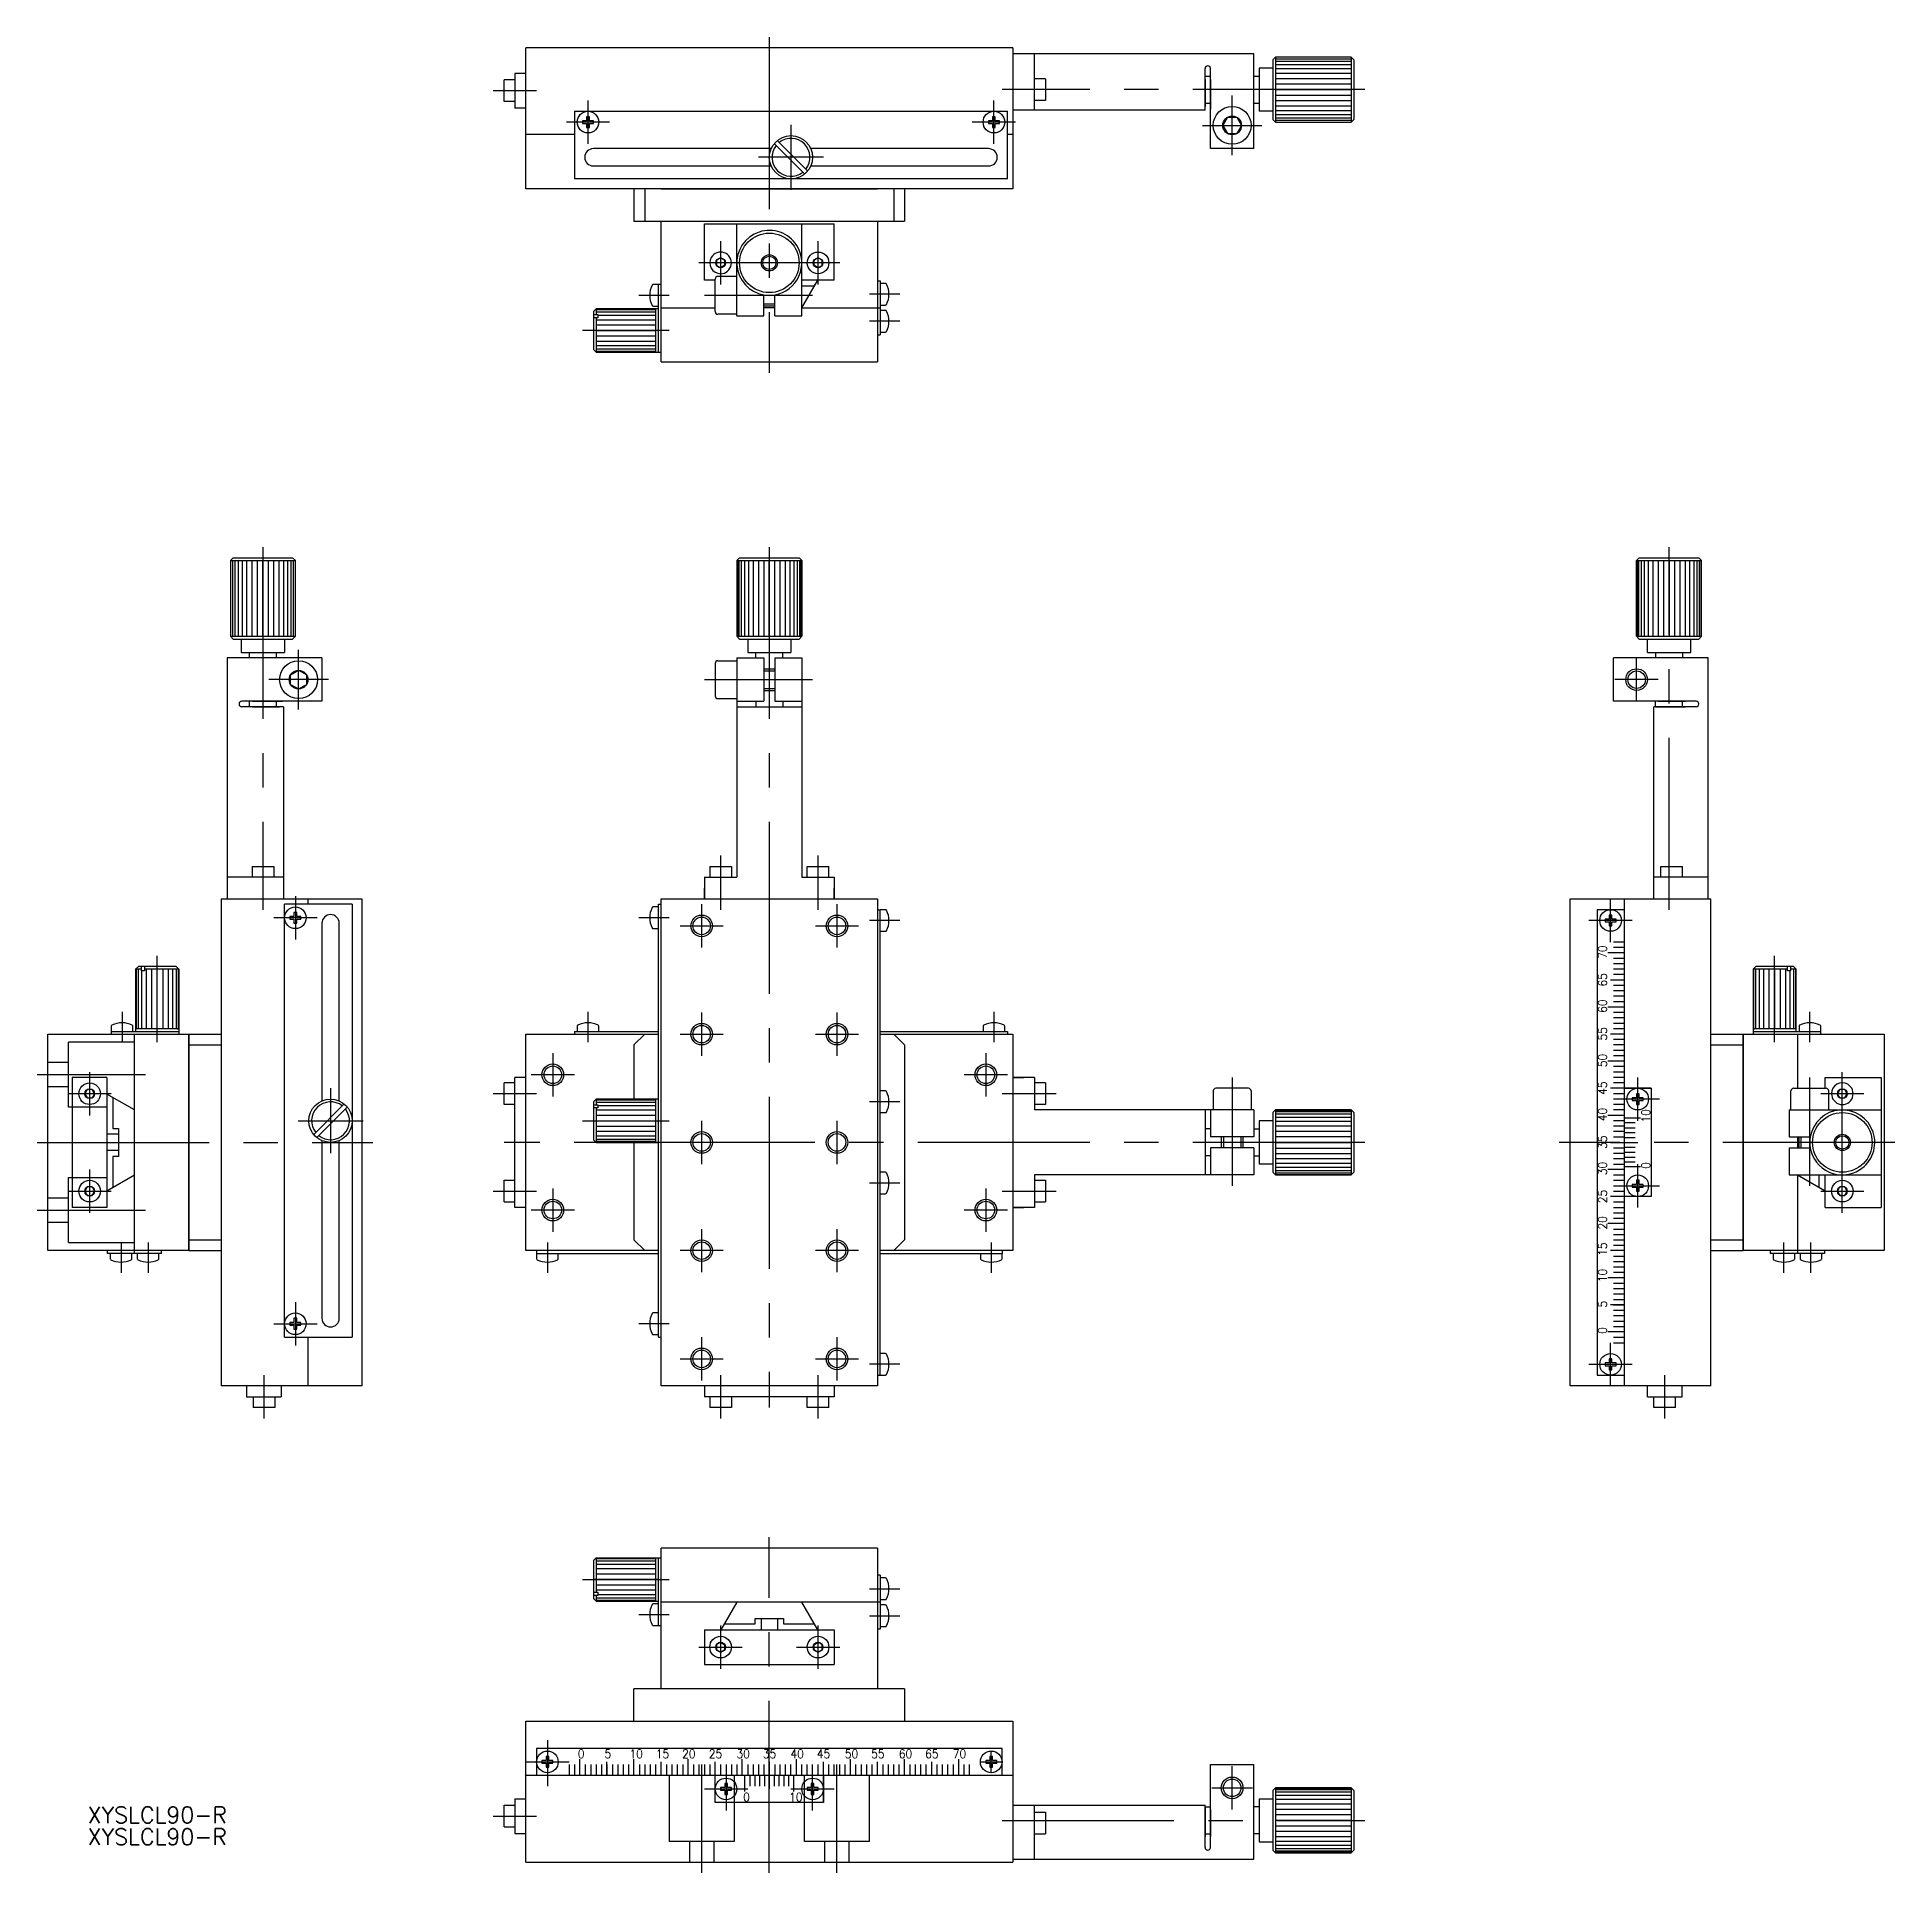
# Model space of a CAD drawing. Extents: x -135 to 410, y -135 to 204.
# Drawn here: x -135.3 to 207.9, y -135 to 204.2 of the extents above; entities that cross this region are included whole.
import ezdxf

# ---------------------------------------------------------------- set-up
doc = ezdxf.new("R2010")
doc.units = 0
doc.linetypes.add('CENTER', pattern=[50.8, 31.75, -6.35, 6.35, -6.35])
doc.linetypes.add('DASHED', pattern=[19.05, 12.7, -6.35])
doc.layers.get('0').update_dxf_attribs({"linetype": 'CONTINUOUS'})
doc.layers.add('CENTER', color=1, linetype='CENTER')
doc.styles.add('CONVERTER_1', font='txt.shx', dxfattribs={"width": 0.9})
doc.styles.get("Standard").update_dxf_attribs({"font": 'txt.shx', "height": 3, "bigfont": 'bigfont.shx'})

msp = doc.modelspace()

# ---------------------------------------------------------------- texts
at = {"color": 7, "linetype": 'CONTINUOUS', "style": 'CONVERTER_1', "width": 0.9}
for s, p in [('70', (154.72, 33.92)), ('65', (154.72, 28.8)), ('60', (154.72, 23.92)), ('55', (154.72, 18.8)), ('50', (154.72, 13.92)), ('45', (154.72, 8.8)), ('40', (154.72, 3.92)), ('10', (162.72, 3.66)), ('35', (154.72, -1.2)), ('30', (154.72, -6.08)), ('0', (162.72, -4.86)), ('25', (154.72, -11.2)), ('20', (154.72, -16.08)), ('15', (154.72, -20.96)), ('10', (154.72, -25.84)), ('5', (154.72, -30.48)), ('0', (154.72, -35.36))]:
    msp.add_text(s, height=1.6, rotation=90, dxfattribs=at).set_placement(p)
for s, p in [('0', (-35.36, -113.75)), ('5', (-30.48, -113.75)), ('10', (-25.84, -113.75)), ('15', (-20.96, -113.75)), ('20', (-16.08, -113.75)), ('25', (-11.2, -113.75)), ('30', (-6.08, -113.75)), ('35', (-1.2, -113.75)), ('40', (3.92, -113.75)), ('45', (8.8, -113.75)), ('50', (13.92, -113.75)), ('55', (18.8, -113.75)), ('60', (23.92, -113.75)), ('65', (28.8, -113.75)), ('70', (33.92, -113.75)), ('0', (-4.86, -121.75)), ('10', (3.66, -121.75))]:
    msp.add_text(s, height=1.6, dxfattribs=at).set_placement(p)
at = {"color": 7, "linetype": 'CONTINUOUS'}
for p in [(-125.91, -125.76), (-125.91, -129.78)]:
    msp.add_text('XYSLCL90-R', height=3, dxfattribs=at).set_placement(p)

# ---------------------------------------------------------------- linework, layer by layer
at = {"color": 7, "linetype": 'CONTINUOUS'}
for p, q in [((45, 202.2), (-45, 202.2)), ((-45, 176.2), (-45, 202.2)), ((-45, 197.9), (-45, 202.2)), ((45, 202.2), (45, 176.2)), ((45, 201.6), (45, 201.1)), ((45, 201.1), (45, 198.9)), ((49, 201.1), (45, 201.1)), ((89.5, 201.1), (49, 201.1)), ((49, 190.7), (49, 201.1)), ((89.5, 198.9), (89.5, 201.1)), ((93, 200), (93.5, 200.5)), ((93, 200), (93, 189)), ((107.5, 200.5), (93.5, 200.5)), ((93.5, 200.5), (93.5, 200.14)), ((107.5, 200.14), (93.5, 200.14)), ((93.5, 200.14), (93.5, 199.7)), ((107.5, 199.7), (93.5, 199.7)), ((93.5, 199.7), (93.5, 199.1)), ((107.5, 199.1), (93.5, 199.1)), ((93.5, 199.1), (93.5, 198.36)), ((107.5, 200.5), (108, 200)), ((107.5, 200.5), (107.5, 200.14)), ((107.5, 200.14), (107.5, 199.7)), ((107.5, 199.7), (107.5, 199.1)), ((107.5, 199.1), (107.5, 198.36)), ((108, 200), (108, 196.7)), ((-47, 196.3), (-49, 196.3)), ((-49, 192.3), (-49, 196.3)), ((-47, 197.5), (-47, 191.1)), ((-45, 197.5), (-47, 197.5)), ((51, 196.5), (49, 196.5)), ((51, 196.5), (51, 192.5)), ((80.5, 197), (80.5, 198.4)), ((80.5, 197), (81.5, 197)), ((80.5, 192), (80.5, 197)), ((80.5, 196.4), (80.5, 192)), ((81.5, 197), (81.5, 198.4)), ((81.5, 192), (81.5, 197)), ((81.5, 196.4), (81.5, 194.9)), ((89.5, 197), (89.5, 198.9)), ((89.5, 192), (89.5, 197)), ((89.5, 197), (90.5, 197)), ((90.5, 198.5), (90.5, 190.5)), ((93, 198.5), (90.5, 198.5)), ((90.5, 198.5), (90.5, 197)), ((90.5, 197), (90.5, 192)), ((107.5, 198.36), (93.5, 198.36)), ((93.5, 198.36), (93.5, 197.5)), ((107.5, 197.5), (93.5, 197.5)), ((93.5, 197.5), (93.5, 196.52)), ((93.5, 196.52), (93.5, 195.54)), ((107.5, 196.52), (93.5, 196.52)), ((107.5, 198.36), (107.5, 197.5)), ((107.5, 197.5), (107.5, 196.52)), ((107.5, 196.52), (107.5, 195.54)), ((108, 196.7), (108, 196.5)), ((108, 196.5), (108, 192.5)), ((-47, 192.3), (-49, 192.3)), ((51, 192.5), (49, 192.5)), ((81.5, 194.9), (81.5, 192.9)), ((81.5, 192.9), (81.5, 191.4)), ((81.5, 187.9), (81.5, 192.2)), ((89.5, 187.9), (89.5, 192.2)), ((107.5, 195.54), (93.5, 195.54)), ((93.5, 195.54), (93.5, 194.5)), ((93.5, 194.5), (107.5, 194.5)), ((93.5, 194.5), (93.5, 188.5)), ((93.5, 193.46), (107.5, 193.46)), ((93.5, 192.48), (107.5, 192.48)), ((107.5, 195.54), (107.5, 188.86)), ((108, 192.5), (108, 189)), ((-45, 191.1), (-47, 191.1)), ((-36, 190.5), (44, 190.5)), ((-36, 190.5), (-36, 186.2)), ((-33.75, 188.75), (-34.5, 188.75)), ((-34.5, 188.75), (-34.5, 188.25)), ((-33.25, 189.5), (-33.75, 189.5)), ((-33.75, 189.5), (-33.75, 188.75)), ((-33.25, 188.75), (-33.25, 189.5)), ((-32.5, 188.75), (-33.25, 188.75)), ((-32.5, 188.25), (-32.5, 188.75)), ((41.25, 188.75), (40.5, 188.75)), ((40.5, 188.75), (40.5, 188.25)), ((41.25, 189.5), (41.25, 188.75)), ((41.75, 189.5), (41.25, 189.5)), ((41.75, 188.75), (41.75, 189.5)), ((42.5, 188.75), (41.75, 188.75)), ((42.5, 188.25), (42.5, 188.75)), ((44, 186.2), (44, 190.5)), ((80.5, 190.7), (45, 190.7)), ((80.5, 192), (81.5, 192)), ((80.5, 192), (80.5, 191.4)), ((80.5, 190.7), (80.5, 192)), ((81.5, 190.9), (81.5, 192)), ((81.5, 191.4), (81.5, 190.9)), ((81.5, 187.9), (81.5, 190.9)), ((84.63, 189.4), (83.77, 187.9)), ((84.63, 189.4), (86.37, 189.4)), ((86.37, 189.4), (87.23, 187.9)), ((89.5, 192), (90.5, 192)), ((89.5, 190.9), (89.5, 192)), ((89.5, 187.9), (89.5, 190.9)), ((90.5, 192), (90.5, 190.5)), ((93, 190.5), (90.5, 190.5)), ((93, 190.5), (90.5, 190.5)), ((93.5, 188.5), (93, 189)), ((93.5, 191.5), (107.5, 191.5)), ((93.5, 190.64), (107.5, 190.64)), ((93.5, 189.9), (107.5, 189.9)), ((93.5, 189.3), (107.5, 189.3)), ((93.5, 188.86), (107.5, 188.86)), ((108, 189), (107.5, 188.5)), ((107.5, 188.86), (107.5, 188.5)), ((-36, 186.2), (-45, 186.2)), ((-36, 186.2), (-36, 178)), ((-34.5, 188.25), (-33.75, 188.25)), ((-33.75, 188.25), (-33.75, 187.5)), ((-33.75, 187.5), (-33.25, 187.5)), ((-33.25, 187.5), (-33.25, 188.25)), ((-33.25, 188.25), (-32.5, 188.25)), ((40.5, 188.25), (41.25, 188.25)), ((41.25, 188.25), (41.25, 187.5)), ((41.25, 187.5), (41.75, 187.5)), ((41.75, 188.25), (42.5, 188.25)), ((41.75, 187.5), (41.75, 188.25)), ((44, 178), (44, 186.2)), ((45, 186.2), (44, 186.2)), ((81.5, 183.9), (81.5, 187.9)), ((81.5, 184.9), (81.5, 187.9)), ((83.77, 187.9), (84.63, 186.4)), ((84.63, 186.4), (86.37, 186.4)), ((87.23, 187.9), (86.37, 186.4)), ((89.5, 183.9), (89.5, 187.9)), ((89.5, 184.9), (89.5, 187.9)), ((93.5, 188.5), (107.5, 188.5)), ((0.33, 183.6), (-32.5, 183.6)), ((6.53, 178.9), (0.9, 184.53)), ((7.1, 179.47), (1.47, 185.1)), ((40.5, 183.6), (7.67, 183.6)), ((81.5, 183.6), (81.5, 184.9)), ((82.5, 183.6), (81.5, 183.6)), ((85.5, 183.6), (82.5, 183.6)), ((88.5, 183.6), (85.5, 183.6)), ((89.5, 183.6), (88.5, 183.6)), ((89.5, 183.6), (89.5, 184.9)), ((-32.5, 180.4), (0.33, 180.4)), ((7.67, 180.4), (40.5, 180.4)), ((-32.5, 176.2), (-45, 176.2)), ((44, 178), (-36, 178)), ((-25, 176.2), (-32.5, 176.2)), ((25, 176.2), (-25, 176.2)), ((-25, 176.2), (-25, 170.2)), ((-23, 176.2), (-23, 170.2)), ((-20, 176.2), (20, 176.2)), ((23, 176.2), (23, 170.2)), ((40.5, 176.2), (25, 176.2)), ((25, 176.2), (25, 170.2)), ((45, 176.2), (40.5, 176.2)), ((-25, 170.2), (25, 170.2)), ((-20, 144.2), (-20, 170.2)), ((-12, 162.5), (-12, 169.7)), ((-12, 169.7), (12, 169.7)), ((-6, 160), (-6, 169.7)), ((6, 158.5), (6, 169.7)), ((12, 159.3), (12, 169.7)), ((20, 170.2), (20, 144.2)), ((-12, 159.3), (-12, 162.5)), ((-9, 163.4), (-9.78, 162.95)), ((-9.78, 162.95), (-9.78, 162.05)), ((-9.78, 162.05), (-9, 161.6)), ((-8.22, 162.95), (-9, 163.4)), ((-8.22, 162.05), (-9, 161.6)), ((-8.22, 162.05), (-8.22, 162.95)), ((9, 163.4), (8.22, 162.95)), ((8.22, 162.95), (8.22, 162.05)), ((9, 161.6), (8.22, 162.05)), ((9.78, 162.95), (9, 163.4)), ((9, 161.6), (9.78, 162.05)), ((9.78, 162.05), (9.78, 162.95)), ((-20.5, 158.5), (-21.49, 158.5)), ((-20.5, 146), (-20.5, 158.5)), ((-20, 158.5), (-20.5, 158.5)), ((-10, 159.3), (-12, 159.3)), ((-10, 158.5), (-10, 159.5)), ((-10, 154.2), (-10, 158.5)), ((-6, 160), (-9.5, 160)), ((-6, 158.5), (-6, 160)), ((-6, 153), (-6, 158.5)), ((8.94, 159.3), (6, 159.3)), ((6, 154.2), (8.94, 159.3)), ((6, 158.2), (6, 158.5)), ((6, 152.7), (6, 158.2)), ((8.31, 158.2), (6, 158.2)), ((8.31, 158.2), (8.48, 158.5)), ((12, 159.3), (8.94, 159.3)), ((20, 159.2), (20, 158.9)), ((20, 159.2), (20.5, 159.2)), ((20.5, 159.2), (20.5, 149.2)), ((21.49, 158.7), (20.5, 158.7)), ((-21.49, 154.5), (-20.5, 154.5)), ((-1, 152.7), (-1, 156.58)), ((-1, 154.88), (-1, 155.78)), ((-1, 154.5), (-1, 154.88)), ((1, 154.5), (-1, 154.5)), ((1, 152.7), (1, 156.58)), ((1, 154.88), (1, 155.78)), ((1, 154.5), (1, 154.88)), ((20.5, 154.7), (21.49, 154.7)), ((-32.5, 153.5), (-32, 154)), ((-32.5, 153.5), (-32.5, 146.5)), ((-32.5, 152.93), (-31.7, 152.93)), ((-31.7, 152.36), (-32.5, 152.36)), ((-20.5, 154), (-32, 154)), ((-32, 154), (-32, 152.93)), ((-32, 153.86), (-21, 153.86)), ((-32, 153.46), (-21, 153.46)), ((-32, 152.36), (-32, 146)), ((-32, 152), (-21, 152)), ((-32, 151.04), (-21, 151.04)), ((-31.7, 152.93), (-31.7, 152.36)), ((-31.7, 152.83), (-21, 152.83)), ((-21, 154), (-21, 146)), ((-20, 154.2), (-10, 154.2)), ((-10, 153.5), (-10, 154.2)), ((-6, 153), (-9.5, 153)), ((-6, 152.7), (-6, 153)), ((-6, 152.7), (-1, 152.7)), ((1, 154.2), (-1, 154.2)), ((1, 152.7), (6, 152.7)), ((6, 154.2), (20.5, 154.2)), ((21.49, 153.7), (20.5, 153.7)), ((-32, 150), (-21, 150)), ((-21, 148.97), (-32, 148.97)), ((-21, 148), (-32, 148)), ((20, 149.2), (20.5, 149.2)), ((20.5, 149.7), (21.49, 149.7)), ((-32, 146), (-32.5, 146.5)), ((-21, 147.17), (-32, 147.17)), ((-21, 146.54), (-32, 146.54)), ((-21, 146.14), (-32, 146.14)), ((-32, 146), (-20, 146)), ((-21, 146), (-21, 146.25)), ((-20, 144.2), (0, 144.2)), ((0, 144.2), (20, 144.2)), ((-99.56, 107.5), (-99.06, 108)), ((-99.56, 107.5), (-99.56, 93.5)), ((-99.56, 107.5), (-99.2, 107.5)), ((-99.2, 107.5), (-99.2, 93.5)), ((-99.2, 107.5), (-98.75, 107.5)), ((-99.06, 108), (-95.76, 108)), ((-98.75, 107.5), (-98.75, 93.5)), ((-98.75, 107.5), (-98.15, 107.5)), ((-98.15, 107.5), (-98.15, 93.5)), ((-98.15, 107.5), (-97.41, 107.5)), ((-97.41, 107.5), (-97.41, 93.5)), ((-97.41, 107.5), (-96.56, 107.5)), ((-96.56, 107.5), (-96.56, 93.5)), ((-96.56, 107.5), (-95.58, 107.5)), ((-95.76, 108), (-95.56, 108)), ((-95.58, 107.5), (-95.58, 93.5)), ((-95.58, 107.5), (-94.6, 107.5)), ((-95.56, 108), (-91.56, 108)), ((-94.6, 107.5), (-94.6, 93.5)), ((-94.6, 107.5), (-87.92, 107.5)), ((-93.56, 93.5), (-93.56, 107.5)), ((-92.52, 93.5), (-92.52, 107.5)), ((-91.56, 108), (-88.06, 108)), ((-91.54, 93.5), (-91.54, 107.5)), ((-90.56, 93.5), (-90.56, 107.5)), ((-89.7, 93.5), (-89.7, 107.5)), ((-88.96, 93.5), (-88.96, 107.5)), ((-88.36, 93.5), (-88.36, 107.5)), ((-88.06, 108), (-87.56, 107.5)), ((-87.92, 93.5), (-87.92, 107.5)), ((-87.92, 107.5), (-87.56, 107.5)), ((-87.56, 93.5), (-87.56, 107.5)), ((-6, 107.5), (-5.5, 108)), ((-6, 107.5), (-6, 93.5)), ((-6, 107.5), (-5.91, 107.5)), ((-5.91, 107.5), (-5.91, 93.5)), ((-5.91, 107.5), (-5.64, 107.5)), ((-5.64, 107.5), (-5.64, 93.5)), ((-5.64, 107.5), (-5.2, 107.5)), ((-5.5, 108), (-2.2, 108)), ((-5.2, 107.5), (-5.2, 93.5)), ((-5.2, 107.5), (-4.6, 107.5)), ((-4.6, 107.5), (-4.6, 93.5)), ((-4.6, 107.5), (-3.86, 107.5)), ((-3.86, 107.5), (-3.86, 93.5)), ((-3.86, 107.5), (-3, 107.5)), ((-3, 107.5), (-3, 93.5)), ((-3, 107.5), (-2.02, 107.5)), ((-2.2, 108), (-2, 108)), ((-2.02, 107.5), (-2.02, 93.5)), ((-2.02, 107.5), (-1.04, 107.5)), ((-2, 108), (2, 108)), ((-1.04, 107.5), (-1.04, 93.5)), ((-1.04, 107.5), (0, 107.5)), ((0, 93.5), (0, 107.5)), ((0, 107.5), (6, 107.5)), ((1.04, 93.5), (1.04, 107.5)), ((2, 108), (5.5, 108)), ((2.02, 93.5), (2.02, 107.5)), ((3, 93.5), (3, 107.5)), ((3.86, 93.5), (3.86, 107.5)), ((4.6, 93.5), (4.6, 107.5)), ((5.2, 93.5), (5.2, 107.5)), ((6, 107.5), (5.5, 108)), ((5.64, 93.5), (5.64, 107.5)), ((5.91, 93.5), (5.91, 107.5)), ((6, 93.5), (6, 107.5)), ((6, 107.5), (6, 93.5)), ((160.72, 108), (160.22, 107.5)), ((160.22, 107.5), (160.22, 93.5)), ((160.22, 93.5), (160.22, 107.5)), ((160.22, 107.5), (166.22, 107.5)), ((160.31, 107.5), (160.31, 93.5)), ((160.58, 107.5), (160.58, 93.5)), ((160.72, 108), (164.22, 108)), ((161.03, 107.5), (161.03, 93.5)), ((161.63, 107.5), (161.63, 93.5)), ((162.37, 107.5), (162.37, 93.5)), ((163.22, 107.5), (163.22, 93.5)), ((164.2, 107.5), (164.2, 93.5)), ((164.22, 108), (168.22, 108)), ((165.18, 107.5), (165.18, 93.5)), ((166.22, 107.5), (166.22, 93.5)), ((166.22, 107.5), (167.26, 107.5)), ((167.26, 93.5), (167.26, 107.5)), ((167.26, 107.5), (168.24, 107.5)), ((168.22, 108), (168.42, 108)), ((168.24, 93.5), (168.24, 107.5)), ((168.24, 107.5), (169.22, 107.5)), ((168.42, 108), (171.72, 108)), ((169.22, 93.5), (169.22, 107.5)), ((169.22, 107.5), (170.08, 107.5)), ((170.08, 93.5), (170.08, 107.5)), ((170.08, 107.5), (170.82, 107.5)), ((170.82, 93.5), (170.82, 107.5)), ((170.82, 107.5), (171.42, 107.5)), ((171.42, 93.5), (171.42, 107.5)), ((171.42, 107.5), (171.86, 107.5)), ((171.72, 108), (172.22, 107.5)), ((171.86, 93.5), (171.86, 107.5)), ((171.86, 107.5), (172.13, 107.5)), ((172.13, 93.5), (172.13, 107.5)), ((172.13, 107.5), (172.22, 107.5)), ((172.22, 93.5), (172.22, 107.5)), ((-99.56, 93.5), (-99.2, 93.5)), ((-99.06, 93), (-99.56, 93.5)), ((-99.2, 93.5), (-98.75, 93.5)), ((-99.06, 93), (-88.06, 93)), ((-98.75, 93.5), (-98.15, 93.5)), ((-98.15, 93.5), (-97.41, 93.5)), ((-97.56, 93), (-97.56, 90.5)), ((-97.41, 93.5), (-96.56, 93.5)), ((-96.56, 93.5), (-95.58, 93.5)), ((-95.58, 93.5), (-94.6, 93.5)), ((-94.6, 93.5), (-93.56, 93.5)), ((-93.56, 93.5), (-87.56, 93.5)), ((-89.56, 93), (-89.56, 90.5)), ((-89.56, 93), (-89.56, 90.5)), ((-87.56, 93.5), (-88.06, 93)), ((-5.5, 93), (-6, 93.5)), ((-6, 93.5), (-5.91, 93.5)), ((-5.91, 93.5), (-5.64, 93.5)), ((-5.64, 93.5), (-5.2, 93.5)), ((-5.5, 93), (5.5, 93)), ((-5.2, 93.5), (-4.6, 93.5)), ((-4.6, 93.5), (-3.86, 93.5)), ((-4, 93), (4, 93)), ((-4, 93), (-4, 90.5)), ((-3.86, 93.5), (-3, 93.5)), ((-3, 93.5), (-2.02, 93.5)), ((-2.02, 93.5), (-1.04, 93.5)), ((-1.04, 93.5), (0, 93.5)), ((0, 93.5), (6, 93.5)), ((4, 93), (4, 90.5)), ((4, 93), (4, 90.5)), ((6, 93.5), (5.5, 93)), ((160.22, 93.5), (166.22, 93.5)), ((160.22, 93.5), (160.31, 93.5)), ((160.72, 93), (160.22, 93.5)), ((160.31, 93.5), (160.58, 93.5)), ((160.58, 93.5), (161.03, 93.5)), ((160.72, 93), (171.72, 93)), ((162.22, 90.5), (162.22, 93)), ((162.22, 93), (170.22, 93)), ((162.22, 90.5), (162.22, 93)), ((166.22, 93.5), (167.26, 93.5)), ((167.26, 93.5), (168.24, 93.5)), ((168.24, 93.5), (169.22, 93.5)), ((169.22, 93.5), (170.08, 93.5)), ((170.08, 93.5), (170.82, 93.5)), ((170.22, 90.5), (170.22, 93)), ((170.82, 93.5), (171.42, 93.5)), ((171.42, 93.5), (171.86, 93.5)), ((172.22, 93.5), (171.72, 93)), ((171.86, 93.5), (172.13, 93.5)), ((172.13, 93.5), (172.22, 93.5)), ((-100.16, 89.5), (-100.16, 49)), ((-97.96, 89.5), (-100.16, 89.5)), ((-96.06, 89.5), (-97.96, 89.5)), ((-97.56, 90.5), (-96.06, 90.5)), ((-97.56, 90.5), (-89.56, 90.5)), ((-96.06, 90.5), (-91.06, 90.5)), ((-96.06, 89.5), (-96.06, 90.5)), ((-91.06, 89.5), (-96.06, 89.5)), ((-86.96, 89.5), (-91.26, 89.5)), ((-91.06, 90.5), (-89.56, 90.5)), ((-91.06, 89.5), (-91.06, 90.5)), ((-89.96, 89.5), (-91.06, 89.5)), ((-86.96, 89.5), (-89.96, 89.5)), ((-82.96, 89.5), (-86.96, 89.5)), ((-83.96, 89.5), (-86.96, 89.5)), ((-82.66, 89.5), (-83.96, 89.5)), ((-82.66, 89.5), (-82.66, 88.5)), ((-6, 89.5), (-6, 89)), ((-6, 89.5), (-2.5, 89.5)), ((-4, 90.5), (4, 90.5)), ((-4, 90.5), (-2.5, 90.5)), ((-2.5, 90.5), (2.5, 90.5)), ((-2.5, 89.5), (-2.5, 90.5)), ((-2.5, 89.5), (-1, 89.5)), ((-1, 89.5), (-1, 87.5)), ((1, 89.5), (2.5, 89.5)), ((1, 89.5), (1, 87.5)), ((2.5, 89.5), (2.5, 90.5)), ((2.5, 90.5), (4, 90.5)), ((2.5, 89.5), (6, 89.5)), ((6, 89.5), (6, 81.5)), ((155.92, 85.5), (155.92, 89.5)), ((160.22, 89.5), (155.92, 89.5)), ((163.72, 89.5), (160.22, 89.5)), ((162.22, 90.5), (170.22, 90.5)), ((162.22, 90.5), (163.72, 90.5)), ((163.72, 90.5), (163.72, 89.5)), ((163.72, 90.5), (168.72, 90.5)), ((164.22, 89.5), (163.72, 89.5)), ((168.72, 89.5), (164.22, 89.5)), ((168.72, 90.5), (168.72, 89.5)), ((168.72, 90.5), (170.22, 90.5)), ((169.22, 89.5), (168.72, 89.5)), ((171.72, 89.5), (169.22, 89.5)), ((173.42, 89.5), (171.72, 89.5)), ((173.42, 89.5), (171.72, 89.5)), ((173.42, 49), (173.42, 89.5)), ((-88.46, 86.37), (-86.96, 87.23)), ((-88.46, 84.63), (-88.46, 86.37)), ((-86.96, 87.23), (-85.46, 86.37)), ((-85.46, 84.63), (-85.46, 86.37)), ((-82.66, 88.5), (-82.66, 85.5)), ((-10, 88.5), (-10, 82.5)), ((-9.5, 89), (-6, 89)), ((-6, 89), (-6, 82)), ((-1, 87.5), (-1, 87.12)), ((-1, 87.5), (1, 87.5)), ((-1, 87.12), (-1, 83.88)), ((1, 87.5), (1, 87.12)), ((1, 87.12), (1, 83.88)), ((-88.46, 84.63), (-86.96, 83.77)), ((-86.96, 83.77), (-85.46, 84.63)), ((-82.66, 85.5), (-82.66, 82.5)), ((-82.66, 82.5), (-82.66, 81.5)), ((-1, 83.88), (-1, 83.5)), ((-1, 83.5), (-1, 81.5)), ((-1, 83.5), (1, 83.5)), ((1, 83.88), (1, 83.5)), ((1, 83.5), (1, 81.5)), ((155.92, 81.5), (155.92, 85.5)), ((-96.06, 81.5), (-97.46, 81.5)), ((-96.06, 80.5), (-97.46, 80.5)), ((-91.06, 81.5), (-96.06, 81.5)), ((-96.06, 80.5), (-96.06, 81.5)), ((-91.06, 80.5), (-96.06, 80.5)), ((-95.46, 81.5), (-93.96, 81.5)), ((-95.46, 80.5), (-91.06, 80.5)), ((-93.96, 81.5), (-91.96, 81.5)), ((-91.96, 81.5), (-90.46, 81.5)), ((-86.96, 81.5), (-91.26, 81.5)), ((-89.96, 81.5), (-91.06, 81.5)), ((-91.06, 80.5), (-91.06, 81.5)), ((-89.76, 80.5), (-91.06, 80.5)), ((-91.06, 80.5), (-90.46, 80.5)), ((-90.46, 81.5), (-89.96, 81.5)), ((-86.96, 81.5), (-89.96, 81.5)), ((-89.76, 80.5), (-89.76, 45)), ((-83.96, 81.5), (-86.96, 81.5)), ((-82.96, 81.5), (-86.96, 81.5)), ((-82.66, 81.5), (-83.96, 81.5)), ((-9.5, 82), (-6, 82)), ((-6, 82), (-6, 81.5)), ((-6, 81.5), (-2.5, 81.5)), ((-6, 81.5), (-6, 80.5)), ((-6, 80.5), (-6, 49)), ((-6, 80.5), (-2.5, 80.5)), ((-2.5, 81.5), (-2.5, 80.5)), ((-2.5, 81.5), (-2.43, 81.5)), ((-2.5, 80.5), (2.5, 80.5)), ((-2.43, 81.5), (-1, 81.5)), ((1, 81.5), (2.5, 81.5)), ((2.5, 81.5), (2.5, 80.5)), ((2.5, 81.5), (6, 81.5)), ((2.5, 80.5), (6, 80.5)), ((6, 81.5), (6, 49)), ((160.22, 81.5), (155.92, 81.5)), ((164.22, 81.5), (160.22, 81.5)), ((163.42, 49), (163.42, 80.5)), ((163.72, 80.5), (163.42, 80.5)), ((163.62, 80.5), (163.52, 80.5)), ((163.72, 80.5), (163.62, 80.5)), ((163.72, 80.5), (163.72, 81.5)), ((168.72, 80.5), (163.72, 80.5)), ((164.22, 80.5), (163.72, 80.5)), ((163.72, 80.5), (164.22, 80.5)), ((168.72, 81.5), (164.22, 81.5)), ((164.22, 81.5), (165.72, 81.5)), ((164.22, 80.5), (168.72, 80.5)), ((165.72, 81.5), (167.72, 81.5)), ((167.72, 81.5), (169.22, 81.5)), ((169.22, 81.5), (168.72, 81.5)), ((168.72, 80.5), (168.72, 81.5)), ((171.22, 80.5), (168.72, 80.5)), ((168.72, 80.5), (169.22, 80.5)), ((171.22, 81.5), (169.22, 81.5)), ((-100.16, 49), (-100.16, 45)), ((-89.76, 49), (-100.16, 49)), ((-95.56, 51), (-91.56, 51)), ((-95.56, 51), (-95.56, 49)), ((-91.56, 51), (-91.56, 49)), ((-12, 49), (-12, 45)), ((-12, 49), (-6, 49)), ((-11, 51), (-11, 49)), ((-11, 51), (-7, 51)), ((-11, 49), (-7, 49)), ((-7, 51), (-7, 49)), ((6, 49), (7, 49)), ((7, 51), (11, 51)), ((7, 49), (7, 51)), ((7, 49), (11, 49)), ((7, 49), (12, 49)), ((11, 49), (11, 51)), ((11, 49), (12, 49)), ((12, 49), (12, 45)), ((163.42, 45), (163.42, 49)), ((173.42, 49), (163.42, 49)), ((164.72, 49), (164.72, 51)), ((164.72, 51), (168.72, 51)), ((168.72, 49), (168.72, 51)), ((173.42, 45), (173.42, 49)), ((-101.26, 45), (-101.26, 20)), ((-101.26, 45), (-75.26, 45)), ((-100.66, 45), (-100.16, 45)), ((-100.16, 45), (-97.96, 45)), ((-85.26, 45), (-85.26, 44)), ((-75.26, 45), (-75.26, 40.5)), ((-20, 45), (20, 45)), ((-20, 44), (-20, 45)), ((-12, 45), (-12, 47)), ((12, 45), (12, 47)), ((20, 45), (20, -45)), ((147.92, -45), (147.92, 45)), ((147.92, 45), (173.92, 45)), ((157.92, 45), (157.92, -43)), ((157.92, 45), (157.92, 43)), ((163.52, 45), (171.72, 45)), ((163.62, 45), (169.82, 45)), ((171.72, 45), (173.42, 45)), ((173.42, 45), (173.92, 45)), ((173.92, 20), (173.92, 45)), ((-89.56, -36), (-89.56, 44)), ((-85.26, 44), (-89.56, 44)), ((-87.81, 41.75), (-88.56, 41.75)), ((-88.56, 41.75), (-88.56, 41.25)), ((-88.56, 41.25), (-87.81, 41.25)), ((-87.31, 42.5), (-87.81, 42.5)), ((-87.81, 42.5), (-87.81, 41.75)), ((-87.81, 41.25), (-87.81, 40.5)), ((-87.31, 41.75), (-87.31, 42.5)), ((-86.56, 41.75), (-87.31, 41.75)), ((-87.31, 41.25), (-86.56, 41.25)), ((-87.31, 40.5), (-87.31, 41.25)), ((-86.56, 41.25), (-86.56, 41.75)), ((-77.06, 44), (-85.26, 44)), ((-77.06, 44), (-77.06, -36)), ((-20.5, 43.5), (-21.49, 43.5)), ((-20.5, 0), (-20.5, 44)), ((-20.5, 44), (-20, 44)), ((-20.5, 44), (-20, 44)), ((-20, -45), (-20, 44)), ((20, 43), (20.5, 43)), ((20.5, 20), (20.5, 43)), ((21.49, 43), (20.5, 43)), ((152.92, 43), (152.92, 0)), ((157.92, 43), (152.92, 43)), ((157.92, 43), (152.92, 43)), ((155.17, 41.25), (154.42, 41.25)), ((154.42, 41.25), (154.42, 40.75)), ((155.17, 41.25), (154.42, 41.25)), ((154.42, 41.25), (154.42, 40.75)), ((155.67, 42), (155.17, 42)), ((155.17, 42), (155.17, 41.25)), ((155.67, 42), (155.17, 42)), ((155.17, 42), (155.17, 41.25)), ((155.67, 41.25), (155.67, 42)), ((155.67, 41.25), (155.67, 42)), ((156.42, 41.25), (155.67, 41.25)), ((156.42, 41.25), (155.67, 41.25)), ((156.42, 40.75), (156.42, 41.25)), ((156.42, 40.75), (156.42, 41.25)), ((157.92, 43), (157.92, -45)), ((-87.81, 40.5), (-87.31, 40.5)), ((-82.66, 40.5), (-82.66, 7.67)), ((-79.46, 7.67), (-79.46, 40.5)), ((-75.26, 40.5), (-75.26, -32.5)), ((-21.49, 39.5), (-20.5, 39.5)), ((20.5, 39), (21.49, 39)), ((154.42, 40.75), (155.17, 40.75)), ((154.42, 40.75), (155.17, 40.75)), ((155.17, 40.75), (155.17, 40)), ((155.17, 40.75), (155.17, 40)), ((155.17, 40), (155.67, 40)), ((155.17, 40), (155.67, 40)), ((155.67, 40), (155.67, 40.75)), ((155.67, 40.75), (156.42, 40.75)), ((155.67, 40), (155.67, 40.75)), ((155.67, 40.75), (156.42, 40.75)), ((157.92, 35), (154.92, 35)), ((157.92, 37), (155.92, 37)), ((157.92, 36), (155.92, 36)), ((-117.06, 32), (-116.56, 32.5)), ((-117.06, 32), (-117.06, 20.5)), ((-115.99, 32), (-117.06, 32)), ((-116.92, 21), (-116.92, 32)), ((-109.56, 32.5), (-116.56, 32.5)), ((-116.52, 21), (-116.52, 32)), ((-115.99, 31.7), (-115.99, 32.5)), ((-115.42, 31.7), (-115.99, 31.7)), ((-115.89, 21), (-115.89, 31.7)), ((-115.42, 32.5), (-115.42, 31.7)), ((-109.06, 32), (-115.42, 32)), ((-115.06, 21), (-115.06, 32)), ((-114.09, 21), (-114.09, 32)), ((-113.06, 21), (-113.06, 32)), ((-112.02, 32), (-112.02, 21)), ((-111.06, 32), (-111.06, 21)), ((-110.23, 32), (-110.23, 21)), ((-109.59, 32), (-109.59, 21)), ((-109.56, 32.5), (-109.06, 32)), ((-109.19, 32), (-109.19, 21)), ((-109.06, 32), (-109.06, 20)), ((157.92, 34), (155.92, 34)), ((157.92, 33), (155.92, 33)), ((157.92, 32), (155.92, 32)), ((157.92, 31), (155.92, 31)), ((181.72, 32), (182.22, 32.5)), ((188.08, 32), (181.72, 32)), ((181.72, 32), (181.72, 20)), ((181.86, 21), (181.86, 32)), ((189.22, 32.5), (182.22, 32.5)), ((182.26, 21), (182.26, 32)), ((182.89, 21), (182.89, 32)), ((183.72, 21), (183.72, 32)), ((184.69, 21), (184.69, 32)), ((185.72, 32), (185.72, 21)), ((186.76, 32), (186.76, 21)), ((187.72, 32), (187.72, 21)), ((188.08, 31.7), (188.08, 32.5)), ((188.65, 31.7), (188.08, 31.7)), ((188.55, 31.7), (188.55, 21)), ((188.65, 32.5), (188.65, 31.7)), ((189.72, 32), (188.65, 32)), ((189.19, 32), (189.19, 21)), ((189.22, 32.5), (189.72, 32)), ((189.59, 32), (189.59, 21)), ((189.72, 20.5), (189.72, 32)), ((157.92, 30), (155.42, 30)), ((157.92, 29), (155.92, 29)), ((157.92, 28), (155.92, 28)), ((157.92, 25), (154.92, 25)), ((157.92, 27), (155.92, 27)), ((157.92, 26), (155.92, 26)), ((-121.56, 21.49), (-121.56, 20.5)), ((-117.56, 20.5), (-117.56, 21.49)), ((-109.06, 21), (-117.06, 21)), ((-109.31, 21), (-109.06, 21)), ((-35.5, 21.49), (-35.5, 20.5)), ((-31.5, 20.5), (-31.5, 21.49)), ((39.5, 21.49), (39.5, 20.5)), ((43.5, 20.5), (43.5, 21.49)), ((157.92, 24), (155.92, 24)), ((157.92, 23), (155.92, 23)), ((157.92, 22), (155.92, 22)), ((157.92, 21), (155.92, 21)), ((189.72, 21), (181.72, 21)), ((181.72, 21), (181.97, 21)), ((190.22, 21.49), (190.22, 20.5)), ((194.22, 20.5), (194.22, 21.49)), ((-133.26, 20), (-107.26, 20)), ((-133.26, -20), (-133.26, 20)), ((-121.56, 20.5), (-109.06, 20.5)), ((-121.56, 20.5), (-121.56, 20)), ((-117.26, -20.5), (-117.26, 20)), ((-107.26, 20), (-107.26, -20)), ((-107.26, -20), (-107.26, 20)), ((-107.26, 20), (-101.26, 20)), ((-107.26, 18), (-101.26, 18)), ((-101.26, 20), (-101.26, -20)), ((-45, -20), (-45, 20)), ((-45, -20), (-45, 20)), ((-45, 20), (-23, 20)), ((-36, 20.5), (-20.5, 20.5)), ((-36, 20.5), (-36, 20)), ((-23, 20), (-25, 18)), ((-25, 18), (-25, 8.02)), ((-23, 20), (-20.5, 20)), ((20.5, 20.5), (44, 20.5)), ((20.5, 20), (45, 20)), ((20.5, -20), (20.5, 20)), ((23, 20), (25, 18)), ((25, 18), (25, -18)), ((44, 20.5), (44, 20)), ((44, 20.5), (44, 20)), ((45, 20), (45, -20)), ((157.92, 20), (155.42, 20)), ((157.92, 19), (155.92, 19)), ((157.92, 18), (155.92, 18)), ((173.92, -20), (173.92, 20)), ((173.92, 20), (179.92, 20)), ((173.92, 18), (179.92, 18)), ((179.92, 20), (179.92, 0)), ((179.92, 0), (179.92, 20)), ((179.92, 20), (205.92, 20)), ((181.72, 20.5), (194.22, 20.5)), ((189.92, 20), (189.92, 10)), ((194.22, 20), (194.22, 20.5)), ((205.92, 20), (205.92, -20)), ((157.92, 15), (154.92, 15)), ((157.92, 17), (155.92, 17)), ((157.92, 16), (155.92, 16)), ((157.92, 14), (155.92, 14)), ((-122.36, 12), (-128.76, 12)), ((-128.76, 12), (-128.76, -12)), ((-122.36, 12), (-122.36, 8.94)), ((-49, 7), (-49, 11)), ((-47, 11), (-49, 11)), ((-47, -12), (-47, 12)), ((-45, 12), (-47, 12)), ((49, 12), (45, 12)), ((45, 12), (47, 12)), ((49, 12), (49, 11)), ((49, 11), (49, 7)), ((49, 11), (49, 7)), ((51, 11), (49, 11)), ((51, 11), (51, 7)), ((157.92, 13), (155.92, 13)), ((157.92, 12), (155.92, 12)), ((157.92, 11), (155.92, 11)), ((195.02, 10), (195.02, 12)), ((195.02, 12), (198.22, 12)), ((198.22, 12), (205.42, 12)), ((205.42, 12), (205.42, -12)), ((-126.01, 9.78), (-126.46, 9)), ((-126.46, 9), (-126.01, 8.22)), ((-125.11, 9.78), (-126.01, 9.78)), ((-126.01, 8.22), (-125.11, 8.22)), ((-124.66, 9), (-125.11, 9.78)), ((-124.66, 9), (-125.11, 8.22)), ((-122.36, 8.94), (-122.36, 1.5)), ((-117.26, 6), (-122.36, 8.94)), ((-121.26, 8.31), (-121.26, 2.6)), ((-78.53, 7.1), (-84.16, 1.47)), ((-47, 7), (-49, 7)), ((-32.5, 7.5), (-32, 8)), ((-32.5, 7.5), (-32.5, 0.5)), ((-32.5, 6.93), (-31.7, 6.93)), ((-25, 8), (-32, 8)), ((-32, 8), (-32, 6.93)), ((-32, 7.86), (-21, 7.86)), ((-32, 7.46), (-21, 7.46)), ((-31.7, 6.93), (-31.7, 6.36)), ((-20.5, 8), (-25, 8)), ((-21, 8), (-21, 0)), ((21.49, 9.5), (20.5, 9.5)), ((49, 7), (49, 6)), ((51, 7), (49, 7)), ((82, 9.5), (82, 6)), ((88.5, 10), (82.5, 10)), ((89, 9.5), (89, 6)), ((162.92, 10), (155.42, 10)), ((157.92, 9), (155.92, 9)), ((157.92, 8), (155.92, 8)), ((157.92, 7), (155.92, 7)), ((162.92, 10), (157.92, 10)), ((157.92, 10), (162.92, 10)), ((159.42, 8.25), (159.42, 7.75)), ((160.17, 8.25), (159.42, 8.25)), ((159.42, 7.75), (160.17, 7.75)), ((160.17, 9), (160.17, 8.25)), ((160.67, 9), (160.17, 9)), ((160.17, 7.75), (160.17, 7)), ((160.17, 7), (160.67, 7)), ((160.67, 8.25), (160.67, 9)), ((161.42, 8.25), (160.67, 8.25)), ((160.67, 7.75), (161.42, 7.75)), ((160.67, 7), (160.67, 7.75)), ((161.42, 7.75), (161.42, 8.25)), ((162.92, 10), (162.92, 0)), ((188.72, 6), (188.72, 9.5)), ((189.22, 10), (189.92, 10)), ((189.92, 10), (194.22, 10)), ((194.22, 10), (195.22, 10)), ((195.72, 6), (195.72, 9.5)), ((197.77, 9.78), (197.32, 9)), ((197.77, 8.22), (197.32, 9)), ((198.67, 9.78), (197.77, 9.78)), ((197.77, 8.22), (198.67, 8.22)), ((199.12, 9), (198.67, 9.78)), ((198.67, 8.22), (199.12, 9)), ((-77.96, 6.53), (-83.59, 0.9)), ((-31.7, 6.36), (-32.5, 6.36)), ((-32, 6.36), (-32, 0)), ((-32, 6), (-21, 6)), ((-32, 5.04), (-21, 5.04)), ((-32, 4), (-21, 4)), ((-31.7, 6.83), (-21, 6.83)), ((20.5, 5.5), (21.49, 5.5)), ((80.5, 6), (49, 6)), ((81.5, 6), (80.5, 6)), ((80.5, 6), (80.5, 2.5)), ((81.5, 6), (81.5, 2.5)), ((82, 6), (81.5, 6)), ((89, 6), (82, 6)), ((89.5, 6), (89, 6)), ((89.5, 6), (89.5, 2.5)), ((90.5, 4), (90.5, -4)), ((90.5, 4), (90.5, 2.5)), ((93, 4), (90.5, 4)), ((93, 5.5), (93.5, 6)), ((93, 5.5), (93, -5.5)), ((93, 4), (93, -4)), ((107.5, 6), (93.5, 6)), ((93.5, 6), (93.5, 5.91)), ((107.5, 5.91), (93.5, 5.91)), ((93.5, 5.91), (93.5, 5.64)), ((107.5, 5.64), (93.5, 5.64)), ((93.5, 5.64), (93.5, 5.2)), ((107.5, 5.2), (93.5, 5.2)), ((93.5, 5.2), (93.5, 4.6)), ((107.5, 4.6), (93.5, 4.6)), ((93.5, 4.6), (93.5, 3.86)), ((107.5, 3.86), (93.5, 3.86)), ((93.5, 3.86), (93.5, 3)), ((107.5, 6), (108, 5.5)), ((107.5, 6), (107.5, 5.91)), ((107.5, 5.91), (107.5, 5.64)), ((107.5, 5.64), (107.5, 5.2)), ((107.5, 5.2), (107.5, 4.6)), ((107.5, 4.6), (107.5, 3.86)), ((107.5, 3.86), (107.5, 3)), ((108, 5.5), (108, 2.2)), ((157.92, 5), (154.92, 5)), ((157.92, 6), (155.92, 6)), ((157.92, 4), (155.92, 4)), ((160.92, 4.5), (157.92, 4.5)), ((159.92, 3.6), (157.92, 3.6)), ((188.42, 6), (188.72, 6)), ((188.42, 6), (188.42, 1)), ((188.72, 6), (194.22, 6)), ((194.22, 6), (195.72, 6)), ((195.72, 6), (205.42, 6)), ((-122.36, 1.5), (-122.36, -1.5)), ((-120.26, 1.5), (-122.36, 1.5)), ((-121.26, 2.6), (-120.26, 2.6)), ((-120.26, 2.6), (-120.26, -2.6)), ((-82.66, 0.33), (-82.66, -32.5)), ((-79.46, -32.5), (-79.46, 0.33)), ((-32, 0), (-32.5, 0.5)), ((-21, 2.96), (-32, 2.96)), ((-21, 2), (-32, 2)), ((-21, 1.17), (-32, 1.17)), ((-21, 0.54), (-32, 0.54)), ((-21, 0.14), (-32, 0.14)), ((-32, 0), (-21, 0)), ((-25, 0), (-25, -18)), ((-21, 0), (-21, 0.25)), ((-21, 0), (-20.5, 0)), ((-20.5, -36), (-20.5, 0)), ((81.5, 2.5), (80.5, 2.5)), ((80.5, 2.5), (80.5, -2.5)), ((81.5, 2.5), (81.5, 2.43)), ((81.5, 2.43), (81.5, 1)), ((83.5, 1), (81.5, 1)), ((83.5, 1), (83.5, -1)), ((83.88, 1), (83.5, 1)), ((87.12, 1), (83.88, 1)), ((87.5, 1), (87.12, 1)), ((87.5, 1), (87.5, -1)), ((89.5, 1), (87.5, 1)), ((89.5, 2.5), (89.5, 1)), ((89.5, 2.5), (90.5, 2.5)), ((90.5, 2.5), (90.5, -2.5)), ((107.5, 3), (93.5, 3)), ((93.5, 3), (93.5, 2.02)), ((107.5, 2.02), (93.5, 2.02)), ((93.5, 2.02), (93.5, 1.04)), ((107.5, 1.04), (93.5, 1.04)), ((93.5, 1.04), (93.5, 0)), ((93.5, 0), (93.5, -6)), ((93.5, 0), (107.5, 0)), ((107.5, 3), (107.5, 2.02)), ((107.5, 2.02), (107.5, 1.04)), ((107.5, 1.04), (107.5, 0)), ((107.5, 0), (107.5, -6)), ((108, 2.2), (108, 2)), ((108, 2), (108, -2)), ((152.92, 0), (152.92, -43)), ((155.42, 0), (160.42, 0)), ((157.92, 3), (155.92, 3)), ((157.92, 2), (155.92, 2)), ((155.92, 1), (157.92, 1)), ((157.92, 2.7), (159.92, 2.7)), ((159.92, 1.8), (157.92, 1.8)), ((157.92, 0.9), (159.92, 0.9)), ((162.92, 0), (162.92, -10)), ((179.92, 0), (179.92, -20)), ((179.92, -20), (179.92, 0)), ((188.42, 1), (192.31, 1)), ((189.92, 1), (189.92, -1)), ((190.22, -1), (190.22, 1)), ((190.22, 1), (190.6, 1)), ((190.6, 1), (191.51, 1)), ((-122.36, -1.5), (-122.36, -8.94)), ((-120.26, -1.5), (-122.36, -1.5)), ((-121.26, -2.6), (-121.26, -8.31)), ((-120.26, -2.6), (-121.26, -2.6)), ((81.5, -2.5), (80.5, -2.5)), ((80.5, -2.5), (80.5, -6)), ((81.5, -1), (81.5, -2.5)), ((83.5, -1), (81.5, -1)), ((81.5, -2.5), (81.5, -6)), ((83.88, -1), (83.5, -1)), ((87.12, -1), (83.88, -1)), ((87.5, -1), (87.12, -1)), ((89.5, -1), (87.5, -1)), ((89.5, -1), (89.5, -2.5)), ((89.5, -2.5), (89.5, -6)), ((89.5, -2.5), (90.5, -2.5)), ((90.5, -2.5), (90.5, -4)), ((93.5, -1.04), (107.5, -1.04)), ((93.5, -2.02), (107.5, -2.02)), ((93.5, -3), (107.5, -3)), ((108, -2), (108, -5.5)), ((155.92, -1), (157.92, -1)), ((155.92, -2), (157.92, -2)), ((155.92, -3), (157.92, -3)), ((157.92, -0.9), (159.92, -0.9)), ((157.92, -1.8), (159.92, -1.8)), ((157.92, -2.7), (159.92, -2.7)), ((188.42, -1), (192.31, -1)), ((188.42, -1), (188.42, -6)), ((190.22, -1), (190.6, -1)), ((190.6, -1), (191.51, -1)), ((-122.36, -8.94), (-117.26, -6)), ((21.49, -5.5), (20.5, -5.5)), ((81.5, -6), (49, -6)), ((49, -6), (49, -7)), ((89.5, -6), (81.5, -6)), ((93, -4), (90.5, -4)), ((93, -4), (90.5, -4)), ((93.5, -6), (93, -5.5)), ((93.5, -3.86), (107.5, -3.86)), ((93.5, -4.6), (107.5, -4.6)), ((93.5, -5.2), (107.5, -5.2)), ((93.5, -5.64), (107.5, -5.64)), ((93.5, -5.91), (107.5, -5.91)), ((107.5, -6), (93.5, -6)), ((93.5, -6), (107.5, -6)), ((107.5, -6), (108, -5.5)), ((157.92, -5), (154.92, -5)), ((155.92, -4), (157.92, -4)), ((155.92, -6), (157.92, -6)), ((157.92, -3.6), (159.92, -3.6)), ((160.92, -4.5), (157.92, -4.5)), ((188.42, -6), (193.92, -6)), ((189.92, -6), (189.92, -20.5)), ((189.92, -6), (195.02, -8.94)), ((193.92, -8.31), (193.92, -6)), ((193.92, -6), (194.22, -6)), ((194.22, -6), (205.42, -6)), ((195.02, -8.94), (195.02, -6)), ((-126.01, -8.22), (-126.46, -9)), ((-126.46, -9), (-126.01, -9.78)), ((-125.11, -8.22), (-126.01, -8.22)), ((-126.01, -9.78), (-125.11, -9.78)), ((-125.11, -8.22), (-124.66, -9)), ((-125.11, -9.78), (-124.66, -9)), ((-122.36, -8.94), (-122.36, -12)), ((-49, -7), (-47, -7)), ((-49, -11), (-49, -7)), ((20.5, -9.5), (21.49, -9.5)), ((49, -7), (49, -12)), ((49, -7), (51, -7)), ((49, -7), (49, -11)), ((51, -7), (51, -11)), ((162.92, -10), (155.42, -10)), ((155.92, -7), (157.92, -7)), ((155.92, -8), (157.92, -8)), ((155.92, -9), (157.92, -9)), ((162.92, -10), (157.92, -10)), ((159.42, -7.75), (159.42, -8.25)), ((160.17, -7.75), (159.42, -7.75)), ((159.42, -8.25), (160.17, -8.25)), ((160.17, -7), (160.17, -7.75)), ((160.67, -7), (160.17, -7)), ((160.17, -8.25), (160.17, -9)), ((160.17, -9), (160.67, -9)), ((160.67, -7.75), (160.67, -7)), ((161.42, -7.75), (160.67, -7.75)), ((160.67, -8.25), (161.42, -8.25)), ((160.67, -9), (160.67, -8.25)), ((161.42, -8.25), (161.42, -7.75)), ((193.92, -8.31), (194.22, -8.48)), ((195.02, -12), (195.02, -8.94)), ((197.32, -9), (197.77, -8.22)), ((197.32, -9), (197.77, -9.78)), ((198.67, -8.22), (197.77, -8.22)), ((197.77, -9.78), (198.67, -9.78)), ((199.12, -9), (198.67, -8.22)), ((198.67, -9.78), (199.12, -9)), ((-122.36, -12), (-128.76, -12)), ((-49, -11), (-47, -11)), ((-47, -12), (-47, -11)), ((-45, -12), (-47, -12)), ((49, -12), (45, -12)), ((45, -12), (47, -12)), ((49, -11), (49, -12)), ((49, -11), (51, -11)), ((155.92, -11), (157.92, -11)), ((155.92, -12), (157.92, -12)), ((155.92, -13), (157.92, -13)), ((195.02, -12), (205.42, -12)), ((157.92, -15), (154.92, -15)), ((155.92, -14), (157.92, -14)), ((155.92, -16), (157.92, -16)), ((155.92, -17), (157.92, -17)), ((-107.26, -20), (-133.26, -20)), ((-122.26, -20.5), (-122.26, -20)), ((-121.96, -20), (-122.26, -20)), ((-112.26, -20.5), (-122.26, -20.5)), ((-121.76, -20.5), (-121.76, -21.49)), ((-117.76, -21.49), (-117.76, -20.5)), ((-116.76, -20.5), (-116.76, -21.49)), ((-112.76, -21.49), (-112.76, -20.5)), ((-112.26, -20.5), (-112.26, -20)), ((-107.26, -18), (-101.26, -18)), ((-107.26, -20), (-101.26, -20)), ((-101.26, -20), (-101.26, -45)), ((-23, -20), (-45, -20)), ((-43, -20), (-43, -20.5)), ((-43, -20.5), (-20.5, -20.5)), ((-43, -20.5), (-43, -21.49)), ((-43, -20.5), (-43, -21.49)), ((-39, -21.49), (-39, -20.5)), ((-23, -20), (-25, -18)), ((-20.5, -20), (-23, -20)), ((20.5, -43), (20.5, -20)), ((45, -20), (20.5, -20)), ((20.5, -20.5), (43, -20.5)), ((23, -20), (25, -18)), ((39, -20.5), (39, -21.49)), ((43, -20), (43, -20.5)), ((43, -21.49), (43, -20.5)), ((157.92, -20), (155.42, -20)), ((155.92, -18), (157.92, -18)), ((155.92, -19), (157.92, -19)), ((173.92, -18), (179.92, -18)), ((173.92, -45), (173.92, -20)), ((173.92, -20), (179.92, -20)), ((205.92, -20), (179.92, -20)), ((184.92, -20), (184.92, -20.5)), ((194.92, -20.5), (184.92, -20.5)), ((185.42, -20.5), (185.42, -21.49)), ((189.42, -21.49), (189.42, -20.5)), ((190.42, -20.5), (190.42, -21.49)), ((194.42, -21.49), (194.42, -20.5)), ((194.92, -20), (194.62, -20)), ((194.92, -20), (194.92, -20.5)), ((155.92, -21), (157.92, -21)), ((155.92, -21), (157.92, -21)), ((155.92, -22), (157.92, -22)), ((155.92, -22), (157.92, -22)), ((155.92, -23), (157.92, -23)), ((155.92, -23), (157.92, -23)), ((155.92, -24), (157.92, -24)), ((155.92, -24), (157.92, -24)), ((157.92, -25), (154.92, -25)), ((155.92, -26), (157.92, -26)), ((155.92, -27), (157.92, -27)), ((157.92, -25), (157.92, -30)), ((157.92, -30), (155.42, -30)), ((155.92, -28), (157.92, -28)), ((155.92, -29), (157.92, -29)), ((155.92, -30), (157.92, -30)), ((155.92, -30), (157.92, -30)), ((-88.56, -33.25), (-88.56, -33.75)), ((-87.81, -33.25), (-88.56, -33.25)), ((-88.56, -33.75), (-87.81, -33.75)), ((-87.81, -32.5), (-87.81, -33.25)), ((-87.31, -32.5), (-87.81, -32.5)), ((-87.81, -33.75), (-87.81, -34.5)), ((-87.31, -33.25), (-87.31, -32.5)), ((-86.56, -33.25), (-87.31, -33.25)), ((-87.31, -34.5), (-87.31, -33.75)), ((-87.31, -33.75), (-86.56, -33.75)), ((-86.56, -33.75), (-86.56, -33.25)), ((-75.26, -32.5), (-75.26, -45)), ((-20.5, -31.5), (-21.49, -31.5)), ((155.92, -31), (157.92, -31)), ((155.92, -31), (157.92, -31)), ((155.92, -32), (157.92, -32)), ((155.92, -32), (157.92, -32)), ((155.92, -33), (157.92, -33)), ((155.92, -33), (157.92, -33)), ((155.92, -33), (157.92, -33)), ((155.92, -34), (157.92, -34)), ((-89.56, -36), (-85.26, -36)), ((-87.81, -34.5), (-87.31, -34.5)), ((-85.26, -36), (-85.26, -45)), ((-85.26, -36), (-77.06, -36)), ((-21.49, -35.5), (-20.5, -35.5)), ((-20.5, -36), (-20, -36)), ((157.92, -35), (154.92, -35)), ((155.92, -36), (157.92, -36)), ((155.92, -36), (157.92, -36)), ((155.92, -37), (157.92, -37)), ((21.49, -39), (20.5, -39)), ((155.17, -40.75), (154.42, -40.75)), ((154.42, -40.75), (154.42, -41.25)), ((155.17, -40.75), (154.42, -40.75)), ((154.42, -40.75), (154.42, -41.25)), ((155.67, -40), (155.17, -40)), ((155.17, -40), (155.17, -40.75)), ((155.67, -40), (155.17, -40)), ((155.17, -40), (155.17, -40.75)), ((155.67, -40.75), (155.67, -40)), ((155.67, -40.75), (155.67, -40)), ((156.42, -40.75), (155.67, -40.75)), ((156.42, -40.75), (155.67, -40.75)), ((155.92, -41), (157.42, -41)), ((156.42, -41.25), (156.42, -40.75)), ((156.42, -41.25), (156.42, -40.75)), ((20, -43), (20.5, -43)), ((20.5, -43), (21.49, -43)), ((20.5, -43), (21.49, -43)), ((152.92, -43), (157.92, -43)), ((152.92, -43), (157.92, -43)), ((152.92, -43), (157.92, -43)), ((152.92, -43), (157.92, -43)), ((154.42, -41.25), (155.17, -41.25)), ((154.42, -41.25), (155.17, -41.25)), ((155.17, -41.25), (155.17, -42)), ((155.17, -41.25), (155.17, -42)), ((155.17, -42), (155.67, -42)), ((155.17, -42), (155.67, -42)), ((155.67, -42), (155.67, -41.25)), ((155.67, -41.25), (156.42, -41.25)), ((155.67, -42), (155.67, -41.25)), ((155.67, -41.25), (156.42, -41.25)), ((157.92, -43), (157.92, -45)), ((157.92, -43), (157.92, -45)), ((-96.96, -45), (-101.26, -45)), ((-75.26, -45), (-101.26, -45)), ((-96.56, -45), (-96.56, -47)), ((-96.56, -47), (-90.16, -47)), ((-95.36, -47), (-95.36, -49)), ((-91.36, -47), (-91.36, -49)), ((-90.16, -45), (-90.16, -47)), ((20, -45), (-20, -45)), ((20, -45), (-20, -45)), ((-12, -45), (-12, -47)), ((12, -47), (-12, -47)), ((-11, -47), (-11, -49)), ((-7, -47), (-7, -49)), ((7, -49), (7, -47)), ((11, -49), (11, -47)), ((12, -47), (11, -47)), ((12, -45), (12, -47)), ((160.92, -45), (147.92, -45)), ((173.92, -45), (155.42, -45)), ((161.42, -45), (160.92, -45)), ((162.22, -47), (162.22, -45)), ((162.22, -47), (168.62, -47)), ((163.42, -49), (163.42, -47)), ((167.42, -49), (167.42, -47)), ((168.62, -47), (168.62, -45)), ((-91.36, -49), (-95.36, -49)), ((-7, -49), (-11, -49)), ((11, -49), (7, -49)), ((167.42, -49), (163.42, -49)), ((-20, -100.95), (-20, -74.95)), ((20, -74.95), (-20, -74.95)), ((20, -74.95), (20, -100.95)), ((-32.5, -77.25), (-32, -76.75)), ((-32.5, -77.25), (-32.5, -84.25)), ((-32, -76.75), (-20, -76.75)), ((-32, -76.75), (-32, -83.11)), ((-32, -76.89), (-21, -76.89)), ((-32, -77.29), (-21, -77.29)), ((-32, -77.92), (-21, -77.92)), ((-32, -78.75), (-21, -78.75)), ((-21, -76.75), (-21, -84.75)), ((-21, -77), (-21, -76.75)), ((-20.5, -89.25), (-20.5, -76.75)), ((-32, -79.72), (-21, -79.72)), ((-21, -80.75), (-32, -80.75)), ((-21, -81.79), (-32, -81.79)), ((20.5, -79.95), (20, -79.95)), ((20.5, -79.95), (20.5, -89.95)), ((21.49, -80.45), (20.5, -80.45)), ((-32.5, -83.11), (-31.7, -83.11)), ((-31.7, -83.68), (-32.5, -83.68)), ((-32, -84.75), (-32.5, -84.25)), ((-21, -82.75), (-32, -82.75)), ((-32, -83.68), (-32, -84.75)), ((-21, -84.21), (-32, -84.21)), ((-21, -84.61), (-32, -84.61)), ((-32, -84.75), (-20.5, -84.75)), ((-31.7, -83.11), (-31.7, -83.68)), ((-21, -83.58), (-31.7, -83.58)), ((-20.5, -85.25), (-21.49, -85.25)), ((20.5, -84.95), (-20, -84.95)), ((-6, -84.95), (-8.94, -90.05)), ((8.94, -90.05), (6, -84.95)), ((20.5, -84.45), (21.49, -84.45)), ((21.49, -85.45), (20.5, -85.45)), ((-8.31, -88.95), (-2.6, -88.95)), ((-2.6, -87.95), (2.6, -87.95)), ((-2.6, -88.95), (-2.6, -87.95)), ((-1.5, -87.95), (-1.5, -90.05)), ((1.5, -87.95), (1.5, -90.05)), ((2.6, -87.95), (2.6, -88.95)), ((2.6, -88.95), (8.31, -88.95)), ((-21.49, -89.25), (-20.5, -89.25)), ((-20.5, -89.25), (-20, -89.25)), ((-12, -90.05), (-12, -96.45)), ((-12, -90.05), (-8.94, -90.05)), ((-9, -92.35), (-9.78, -92.8)), ((-9, -92.35), (-8.22, -92.8)), ((-8.94, -90.05), (-1.5, -90.05)), ((-1.5, -90.05), (1.5, -90.05)), ((1.5, -90.05), (8.94, -90.05)), ((8.22, -92.8), (9, -92.35)), ((8.94, -90.05), (12, -90.05)), ((9.78, -92.8), (9, -92.35)), ((12, -90.05), (12, -96.45)), ((20, -89.65), (20, -89.95)), ((20.5, -89.95), (20, -89.95)), ((20.5, -89.45), (21.49, -89.45)), ((-9.78, -92.8), (-9.78, -93.7)), ((-9.78, -93.7), (-9, -94.15)), ((-9, -94.15), (-8.22, -93.7)), ((-8.22, -93.7), (-8.22, -92.8)), ((8.22, -92.8), (8.22, -93.7)), ((8.22, -93.7), (9, -94.15)), ((9, -94.15), (9.78, -93.7)), ((9.78, -93.7), (9.78, -92.8)), ((-12, -96.45), (12, -96.45)), ((-25, -106.95), (-25, -100.95)), ((25, -100.95), (-25, -100.95)), ((25, -100.95), (25, -106.95)), ((-45, -106.95), (25, -106.95)), ((-45, -113.95), (-45, -106.95)), ((25, -106.95), (45, -106.95)), ((45, -106.95), (45, -132.95)), ((0, -111.95), (-43, -111.95)), ((-43, -111.95), (-43, -116.95)), ((-43, -111.95), (-43, -116.95)), ((-43, -111.95), (-43, -116.95)), ((-43, -111.95), (-43, -116.95)), ((43, -111.95), (0, -111.95)), ((43, -116.95), (43, -111.95)), ((43, -116.95), (43, -111.95)), ((-45, -114.45), (-45, -113.95)), ((-45, -132.95), (-45, -114.45)), ((-42, -114.2), (-42, -114.7)), ((-41.25, -114.2), (-42, -114.2)), ((-42, -114.2), (-42, -114.7)), ((-41.25, -114.2), (-42, -114.2)), ((-42, -114.7), (-41.25, -114.7)), ((-42, -114.7), (-41.25, -114.7)), ((-41.25, -113.45), (-41.25, -114.2)), ((-40.75, -113.45), (-41.25, -113.45)), ((-41.25, -113.45), (-41.25, -114.2)), ((-40.75, -113.45), (-41.25, -113.45)), ((-41.25, -114.7), (-41.25, -115.45)), ((-41.25, -114.7), (-41.25, -115.45)), ((-41.25, -115.45), (-40.75, -115.45)), ((-41.25, -115.45), (-40.75, -115.45)), ((-41, -114.95), (-41, -116.95)), ((-40.75, -114.2), (-40.75, -113.45)), ((-40.75, -114.2), (-40.75, -113.45)), ((-40, -114.2), (-40.75, -114.2)), ((-40, -114.2), (-40.75, -114.2)), ((-40.75, -114.7), (-40, -114.7)), ((-40.75, -115.45), (-40.75, -114.7)), ((-40.75, -114.7), (-40, -114.7)), ((-40.75, -115.45), (-40.75, -114.7)), ((-40, -114.7), (-40, -114.2)), ((-40, -114.7), (-40, -114.2)), ((-37, -114.95), (-37, -116.95)), ((-36, -114.95), (-36, -116.95)), ((-36, -114.95), (-36, -116.95)), ((-35, -116.95), (-35, -113.95)), ((-34, -114.95), (-34, -116.95)), ((-33, -114.95), (-33, -116.95)), ((-33, -114.95), (-33, -116.95)), ((-33, -114.95), (-33, -116.95)), ((-32, -114.95), (-32, -116.95)), ((-32, -114.95), (-32, -116.95)), ((-31, -114.95), (-31, -116.95)), ((-31, -114.95), (-31, -116.95)), ((-30, -116.95), (-30, -114.45)), ((-30, -114.95), (-30, -116.95)), ((-30, -114.95), (-30, -116.95)), ((-29, -114.95), (-29, -116.95)), ((-28, -114.95), (-28, -116.95)), ((-27, -114.95), (-27, -116.95)), ((-26, -114.95), (-26, -116.95)), ((-25, -116.95), (-25, -113.95)), ((-24, -114.95), (-24, -116.95)), ((-24, -114.95), (-24, -116.95)), ((-23, -114.95), (-23, -116.95)), ((-23, -114.95), (-23, -116.95)), ((-22, -114.95), (-22, -116.95)), ((-22, -114.95), (-22, -116.95)), ((-21, -114.95), (-21, -116.95)), ((-21, -114.95), (-21, -116.95)), ((-20, -116.95), (-20, -114.45)), ((-19, -114.95), (-19, -116.95)), ((-18, -114.95), (-18, -116.95)), ((-17, -114.95), (-17, -116.95)), ((-16, -114.95), (-16, -116.95)), ((-15, -116.95), (-15, -113.95)), ((-14, -114.95), (-14, -116.95)), ((-13, -114.95), (-13, -116.95)), ((-12, -114.95), (-12, -116.95)), ((-11, -114.95), (-11, -116.95)), ((-10, -121.95), (-10, -114.45)), ((-9, -114.95), (-9, -116.95)), ((-8, -114.95), (-8, -116.95)), ((-7, -114.95), (-7, -116.95)), ((-6, -114.95), (-6, -116.95)), ((-5, -116.95), (-5, -113.95)), ((-4, -114.95), (-4, -116.95)), ((-3, -114.95), (-3, -116.95)), ((-2, -114.95), (-2, -116.95)), ((-1, -114.95), (-1, -116.95)), ((0, -114.45), (0, -119.45)), ((1, -114.95), (1, -116.95)), ((2, -116.95), (2, -114.95)), ((3, -116.95), (3, -114.95)), ((4, -116.95), (4, -114.95)), ((5, -116.95), (5, -113.95)), ((6, -116.95), (6, -114.95)), ((7, -116.95), (7, -114.95)), ((8, -116.95), (8, -114.95)), ((9, -116.95), (9, -114.95)), ((10, -121.95), (10, -114.45)), ((11, -116.95), (11, -114.95)), ((12, -116.95), (12, -114.95)), ((13, -116.95), (13, -114.95)), ((14, -116.95), (14, -114.95)), ((15, -116.95), (15, -113.95)), ((16, -116.95), (16, -114.95)), ((17, -116.95), (17, -114.95)), ((18, -116.95), (18, -114.95)), ((19, -116.95), (19, -114.95)), ((20, -116.95), (20, -114.45)), ((21, -116.95), (21, -114.95)), ((22, -116.95), (22, -114.95)), ((23, -116.95), (23, -114.95)), ((24, -116.95), (24, -114.95)), ((25, -116.95), (25, -113.95)), ((26, -116.95), (26, -114.95)), ((27, -116.95), (27, -114.95)), ((28, -116.95), (28, -114.95)), ((29, -116.95), (29, -114.95)), ((30, -116.95), (30, -114.45)), ((31, -116.95), (31, -114.95)), ((32, -116.95), (32, -114.95)), ((33, -116.95), (33, -114.95)), ((34, -116.95), (34, -114.95)), ((35, -116.95), (35, -113.95)), ((36, -116.95), (36, -114.95)), ((37, -116.95), (37, -114.95)), ((40, -114.2), (40, -114.7)), ((40.75, -114.2), (40, -114.2)), ((40, -114.2), (40, -114.7)), ((40.75, -114.2), (40, -114.2)), ((40, -114.7), (40.75, -114.7)), ((40, -114.7), (40.75, -114.7)), ((41.25, -113.45), (40.75, -113.45)), ((41.25, -113.45), (40.75, -113.45)), ((40.75, -113.45), (40.75, -114.2)), ((40.75, -113.45), (40.75, -114.2)), ((40.75, -114.7), (40.75, -115.45)), ((40.75, -114.7), (40.75, -115.45)), ((40.75, -115.45), (41.25, -115.45)), ((40.75, -115.45), (41.25, -115.45)), ((41, -116.45), (41, -114.95)), ((41.25, -114.2), (41.25, -113.45)), ((41.25, -114.2), (41.25, -113.45)), ((42, -114.2), (41.25, -114.2)), ((42, -114.2), (41.25, -114.2)), ((41.25, -114.7), (42, -114.7)), ((41.25, -115.45), (41.25, -114.7)), ((41.25, -114.7), (42, -114.7)), ((41.25, -115.45), (41.25, -114.7)), ((42, -114.7), (42, -114.2)), ((42, -114.7), (42, -114.2)), ((81.5, -119.25), (81.5, -114.95)), ((81.5, -114.95), (85.5, -114.95)), ((85.5, -114.95), (89.5, -114.95)), ((89.5, -119.25), (89.5, -114.95)), ((43, -116.95), (-45, -116.95)), ((-43, -116.95), (-45, -116.95)), ((-43, -116.95), (-45, -116.95)), ((45, -116.95), (-43, -116.95)), ((-25, -116.95), (-30, -116.95)), ((-10, -121.95), (-10, -116.95)), ((-8.25, -119.2), (-9, -119.2)), ((-9, -119.2), (-9, -119.7)), ((-9, -119.7), (-8.25, -119.7)), ((-7.75, -118.45), (-8.25, -118.45)), ((-8.25, -118.45), (-8.25, -119.2)), ((-8.25, -119.7), (-8.25, -120.45)), ((-7.75, -119.2), (-7.75, -118.45)), ((-7, -119.2), (-7.75, -119.2)), ((-7.75, -120.45), (-7.75, -119.7)), ((-7.75, -119.7), (-7, -119.7)), ((-7, -119.7), (-7, -119.2)), ((-4.5, -119.95), (-4.5, -116.95)), ((-3.6, -116.95), (-3.6, -118.95)), ((-2.7, -116.95), (-2.7, -118.95)), ((-1.8, -116.95), (-1.8, -118.95)), ((-0.9, -116.95), (-0.9, -118.95)), ((0.9, -116.95), (0.9, -118.95)), ((1.8, -118.95), (1.8, -116.95)), ((2.7, -116.95), (2.7, -118.95)), ((3.6, -118.95), (3.6, -116.95)), ((4.5, -119.95), (4.5, -116.95)), ((7.75, -119.2), (7, -119.2)), ((7, -119.2), (7, -119.7)), ((7, -119.7), (7.75, -119.7)), ((8.25, -118.45), (7.75, -118.45)), ((7.75, -118.45), (7.75, -119.2)), ((7.75, -119.7), (7.75, -120.45)), ((8.25, -119.2), (8.25, -118.45)), ((9, -119.2), (8.25, -119.2)), ((8.25, -120.45), (8.25, -119.7)), ((8.25, -119.7), (9, -119.7)), ((9, -119.7), (9, -119.2)), ((10, -116.95), (10, -121.95)), ((10, -121.95), (10, -116.95)), ((45, -116.95), (43, -116.95)), ((81.5, -123.25), (81.5, -119.25)), ((89.5, -122.75), (89.5, -119.25)), ((93, -119.75), (93.5, -119.25)), ((93, -119.75), (93, -130.75)), ((93.5, -119.25), (107.5, -119.25)), ((107.5, -119.25), (93.5, -119.25)), ((93.5, -119.25), (93.5, -125.25)), ((93.5, -119.25), (93.5, -119.34)), ((107.5, -119.34), (93.5, -119.34)), ((93.5, -119.34), (93.5, -119.61)), ((107.5, -119.61), (93.5, -119.61)), ((93.5, -119.61), (93.5, -120.05)), ((107.5, -120.05), (93.5, -120.05)), ((108, -119.75), (107.5, -119.25)), ((107.5, -119.25), (107.5, -125.25)), ((108, -119.75), (108, -123.25)), ((-49, -126.45), (-49, -122.45)), ((-49, -122.45), (-47, -122.45)), ((-47, -121.25), (-47, -127.65)), ((-47, -121.25), (-45, -121.25)), ((0, -121.95), (-10, -121.95)), ((-8.25, -120.45), (-7.75, -120.45)), ((10, -121.95), (0, -121.95)), ((7.75, -120.45), (8.25, -120.45)), ((45, -122.45), (49, -122.45)), ((45, -122.55), (45, -130.75)), ((45, -122.65), (45, -128.85)), ((49, -132.45), (49, -122.45)), ((49, -122.45), (80.5, -122.45)), ((80.5, -122.75), (80.5, -122.45)), ((80.5, -122.65), (80.5, -122.55)), ((80.5, -122.75), (80.5, -122.65)), ((80.5, -122.75), (81.5, -122.75)), ((80.5, -127.75), (80.5, -122.75)), ((80.5, -122.75), (80.5, -123.25)), ((80.5, -123.25), (80.5, -122.75)), ((80.5, -123.25), (80.5, -127.75)), ((81.5, -127.75), (81.5, -123.25)), ((81.5, -123.25), (81.5, -124.75)), ((90.5, -122.75), (89.5, -122.75)), ((89.5, -123.25), (89.5, -122.75)), ((89.5, -127.75), (89.5, -123.25)), ((90.5, -121.25), (90.5, -129.25)), ((90.5, -121.25), (90.5, -122.75)), ((90.5, -121.25), (93, -121.25)), ((90.5, -121.25), (93, -121.25)), ((90.5, -122.75), (90.5, -127.75)), ((93, -121.25), (93, -129.25)), ((107.5, -120.65), (93.5, -120.65)), ((107.5, -121.39), (93.5, -121.39)), ((107.5, -122.25), (93.5, -122.25)), ((107.5, -123.23), (93.5, -123.23)), ((108, -123.25), (108, -127.25)), ((-49, -126.45), (-47, -126.45)), ((49, -123.75), (51, -123.75)), ((51, -123.75), (51, -127.75)), ((81.5, -124.75), (81.5, -126.75)), ((81.5, -126.75), (81.5, -128.25)), ((107.5, -124.21), (93.5, -124.21)), ((107.5, -125.25), (93.5, -125.25)), ((93.5, -125.25), (93.5, -126.29)), ((93.5, -126.29), (93.5, -127.27)), ((93.5, -126.29), (107.5, -126.29)), ((107.5, -125.25), (107.5, -126.29)), ((107.5, -126.29), (107.5, -127.27)), ((-47, -127.65), (-45, -127.65)), ((49, -127.75), (51, -127.75)), ((80.5, -127.75), (81.5, -127.75)), ((80.5, -127.75), (80.5, -128.25)), ((80.5, -130.25), (80.5, -127.75)), ((81.5, -128.25), (81.5, -127.75)), ((81.5, -130.25), (81.5, -128.25)), ((90.5, -127.75), (89.5, -127.75)), ((89.5, -128.25), (89.5, -127.75)), ((89.5, -130.75), (89.5, -128.25)), ((90.5, -127.75), (90.5, -129.25)), ((90.5, -129.25), (93, -129.25)), ((93.5, -127.27), (107.5, -127.27)), ((93.5, -127.27), (93.5, -128.25)), ((93.5, -128.25), (107.5, -128.25)), ((93.5, -128.25), (93.5, -129.11)), ((93.5, -129.11), (107.5, -129.11)), ((93.5, -129.11), (93.5, -129.85)), ((93.5, -129.85), (107.5, -129.85)), ((93.5, -129.85), (93.5, -130.45)), ((107.5, -127.27), (107.5, -128.25)), ((107.5, -128.25), (107.5, -129.11)), ((107.5, -129.11), (107.5, -129.85)), ((107.5, -129.85), (107.5, -130.45)), ((108, -127.25), (108, -127.45)), ((108, -127.45), (108, -130.75)), ((-45, -132.95), (45, -132.95)), ((45, -130.75), (45, -132.45)), ((45, -132.45), (45, -132.95)), ((45, -132.45), (49, -132.45)), ((49, -132.45), (89.5, -132.45)), ((89.5, -132.45), (89.5, -130.75)), ((89.5, -132.45), (89.5, -130.75)), ((93.5, -131.25), (93, -130.75)), ((93.5, -130.45), (107.5, -130.45)), ((93.5, -130.45), (93.5, -130.89)), ((93.5, -130.89), (107.5, -130.89)), ((93.5, -130.89), (93.5, -131.16)), ((93.5, -131.16), (107.5, -131.16)), ((93.5, -131.16), (93.5, -131.25)), ((93.5, -131.25), (107.5, -131.25)), ((107.5, -130.45), (107.5, -130.89)), ((108, -130.75), (107.5, -131.25)), ((107.5, -130.89), (107.5, -131.16)), ((107.5, -131.16), (107.5, -131.25))]:
    msp.add_line(p, q, dxfattribs=at)
at = {"color": 3, "linetype": 'CONTINUOUS'}
for p, q in [((1, 154.88), (-1, 154.88)), ((-1, 87.12), (1, 87.12)), ((-1, 83.88), (1, 83.88)), ((83.88, 1), (83.88, -1)), ((87.12, 1), (87.12, -1)), ((190.6, -1), (190.6, 1))]:
    msp.add_line(p, q, dxfattribs=at)
at = {"color": 3, "linetype": 'DASHED'}
for p, q in [((-129.46, 6.5), (-129.46, 18.5)), ((-117.26, 18.5), (-129.46, 18.5)), ((-129.46, 14.75), (-133.26, 14.75)), ((-129.46, 10.25), (-133.26, 10.25)), ((-122.36, 6.5), (-129.46, 6.5)), ((-129.46, -18.5), (-129.46, -6.5)), ((-129.46, -6.5), (-122.36, -6.5)), ((-133.26, -10.25), (-129.46, -10.25)), ((-133.26, -14.75), (-129.46, -14.75)), ((-129.46, -18.5), (-117.26, -18.5)), ((-18.5, -116.95), (-18.5, -129.15)), ((-6.5, -116.95), (-6.5, -129.15)), ((6.5, -129.15), (6.5, -116.95)), ((18.5, -129.15), (18.5, -116.95)), ((-6.5, -129.15), (-18.5, -129.15)), ((-14.75, -129.15), (-14.75, -132.95)), ((-10.25, -129.15), (-10.25, -132.95)), ((18.5, -129.15), (6.5, -129.15)), ((10.25, -132.95), (10.25, -129.15)), ((14.75, -132.95), (14.75, -129.15))]:
    msp.add_line(p, q, dxfattribs=at)
at = {"color": 7, "linetype": 'CONTINUOUS'}
for centre, radius in [((-33.5, 188.5), 2), ((41.5, 188.5), 2), ((85.5, 187.9), 3.5), ((85.5, 187.9), 1.73), ((4, 182), 4), ((0, 162.5), 5.5), ((-9, 162.5), 0.9), ((0, 162.5), 1.23), ((9, 162.5), 2), ((9, 162.5), 0.9), ((-86.96, 85.5), 3.5), ((-86.96, 85.5), 1.73), ((160.22, 85.5), 1.62), ((-87.56, 41.5), 2), ((-12.5, 40), 1.62), ((12.5, 40), 1.62), ((155.42, 41), 2), ((155.42, 41), 2), ((-12.5, 20), 1.62), ((12.5, 20), 1.62), ((-40, 12.5), 1.62), ((40, 12.5), 1.62), ((-125.56, 9), 2), ((-125.56, 9), 0.9), ((-81.06, 4), 4), ((160.42, 8), 2), ((198.22, 9), 0.9), ((198.22, 0), 5.5), ((-12.5, 0), 1.62), ((12.5, 0), 1.62), ((198.22, 0), 1.23), ((160.42, -8), 2), ((-125.56, -9), 2), ((-125.56, -9), 0.9), ((198.22, -9), 2), ((198.22, -9), 0.9), ((-40, -12.5), 1.62), ((40, -12.5), 1.62), ((-12.5, -20), 1.62), ((12.5, -20), 1.62), ((-87.56, -33.5), 2), ((-12.5, -40), 1.62), ((12.5, -40), 1.62), ((155.42, -41), 2), ((155.42, -41), 2), ((-9, -93.25), 2), ((-9, -93.25), 0.9), ((9, -93.25), 2), ((9, -93.25), 0.9), ((-41, -114.45), 2), ((-41, -114.45), 2), ((41, -114.45), 2), ((41, -114.45), 2), ((-8, -119.45), 2), ((8, -119.45), 2), ((85.5, -119.25), 1.62)]:
    msp.add_circle(centre, radius, dxfattribs=at)
at = {"color": 3, "linetype": 'CONTINUOUS'}
for centre, radius in [((0, 162.5), 1.5), ((160.22, 85.5), 2), ((-12.5, 40), 2), ((12.5, 40), 2), ((-12.5, 20), 2), ((12.5, 20), 2), ((-40, 12.5), 2), ((40, 12.5), 2), ((-12.5, 0), 2), ((12.5, 0), 2), ((198.22, 0), 1.5), ((-40, -12.5), 2), ((40, -12.5), 2), ((-12.5, -20), 2), ((12.5, -20), 2), ((-12.5, -40), 2), ((12.5, -40), 2), ((85.5, -119.25), 2)]:
    msp.add_circle(centre, radius, dxfattribs=at)
at = {"color": 7, "linetype": 'CONTINUOUS'}
for centre, radius, start, end in [((81, 198.4), 0.5, 90, 180), ((81, 198.4), 0.5, 0, 90), ((4, 182), 3.5, 321.5624, 128.4376), ((-32.5, 182), 1.6, 90, 270), ((4, 182), 3.5, 141.5624, 308.4376), ((40.5, 182), 1.6, 270, 90), ((0, 162.5), 6, 32.231, 260.4059), ((0, 162.5), 6, 279.5941, 32.231), ((-9, 162.5), 2, 150, 270), ((-9, 162.5), 2, 270, 150), ((-17.75, 156.5), 4.35, 154.3284, 205.6716), ((-21.49, 158.3), 0.2, 90, 154.3284), ((-9.5, 159.5), 0.5, 90, 180), ((21.49, 158.5), 0.2, 25.6716, 90), ((17.75, 156.7), 4.35, 334.3284, 25.6716), ((-21.49, 154.7), 0.2, 205.6716, 270), ((0, 162.5), 6, 260.4059, 279.5941), ((21.49, 154.9), 0.2, 270, 334.3284), ((-9.5, 153.5), 0.5, 180, 270), ((21.49, 153.5), 0.2, 25.6716, 90), ((17.75, 151.7), 4.35, 334.3284, 25.6716), ((21.49, 149.9), 0.2, 270, 334.3284), ((-9.5, 88.5), 0.5, 90, 180), ((-9.5, 82.5), 0.5, 180, 270), ((-97.46, 81), 0.5, 90, 180), ((-97.46, 81), 0.5, 180, 270), ((171.22, 81), 0.5, 0, 90), ((171.22, 81), 0.5, 270, 0), ((-81.06, 40.5), 1.6, 0, 180), ((-17.75, 41.5), 4.35, 154.3284, 205.6716), ((-21.49, 43.3), 0.2, 90, 154.3284), ((21.49, 42.8), 0.2, 25.6716, 90), ((17.75, 41), 4.35, 334.3284, 25.6716), ((-21.49, 39.7), 0.2, 205.6716, 270), ((21.49, 39.2), 0.2, 270, 334.3284), ((-121.36, 21.49), 0.2, 115.6716, 180), ((-119.56, 17.75), 4.35, 64.3284, 115.6716), ((-117.76, 21.49), 0.2, 0, 64.3284), ((-35.3, 21.49), 0.2, 115.6716, 180), ((-33.5, 17.75), 4.35, 64.3284, 115.6716), ((-31.7, 21.49), 0.2, 0, 64.3284), ((39.7, 21.49), 0.2, 115.6716, 180), ((41.5, 17.75), 4.35, 64.3284, 115.6716), ((43.3, 21.49), 0.2, 0, 64.3284), ((190.42, 21.49), 0.2, 115.6716, 180), ((192.22, 17.75), 4.35, 64.3284, 115.6716), ((194.02, 21.49), 0.2, 0, 64.3284), ((198.22, 9), 2, 60, 180), ((198.22, 9), 2, 180, 60), ((-81.06, 4), 3.5, 51.5624, 218.4376), ((21.49, 9.3), 0.2, 25.6716, 90), ((17.75, 7.5), 4.35, 334.3284, 25.6716), ((82.5, 9.5), 0.5, 90, 180), ((88.5, 9.5), 0.5, 0, 90), ((189.22, 9.5), 0.5, 90, 180), ((195.22, 9.5), 0.5, 0, 90), ((-81.06, 4), 3.5, 231.5624, 38.4376), ((21.49, 5.7), 0.2, 270, 334.3284), ((198.22, 0), 6, 302.231, 170.4059), ((198.22, 0), 6, 170.4059, 189.5941), ((198.22, 0), 6, 189.5941, 302.231), ((21.49, -5.7), 0.2, 25.6716, 90), ((17.75, -7.5), 4.35, 334.3284, 25.6716), ((21.49, -9.3), 0.2, 270, 334.3284), ((-121.56, -21.49), 0.2, 180, 244.3284), ((-119.76, -17.75), 4.35, 244.3284, 295.6716), ((-117.96, -21.49), 0.2, 295.6716, 0), ((-116.56, -21.49), 0.2, 180, 244.3284), ((-114.76, -17.75), 4.35, 244.3284, 295.6716), ((-112.96, -21.49), 0.2, 295.6716, 0), ((-42.8, -21.49), 0.2, 180, 244.3284), ((-42.8, -21.49), 0.2, 180, 244.3284), ((-41, -17.75), 4.35, 244.3284, 295.6716), ((-39.2, -21.49), 0.2, 295.6716, 0), ((39.2, -21.49), 0.2, 180, 244.3284), ((41, -17.75), 4.35, 244.3284, 295.6716), ((42.8, -21.49), 0.2, 295.6716, 0), ((185.62, -21.49), 0.2, 180, 244.3284), ((187.42, -17.75), 4.35, 244.3284, 295.6716), ((189.22, -21.49), 0.2, 295.6716, 0), ((190.62, -21.49), 0.2, 180, 244.3284), ((192.42, -17.75), 4.35, 244.3284, 295.6716), ((194.22, -21.49), 0.2, 295.6716, 0), ((-81.06, -32.5), 1.6, 180, 0), ((-17.75, -33.5), 4.35, 154.3284, 205.6716), ((-21.49, -31.7), 0.2, 90, 154.3284), ((-21.49, -35.3), 0.2, 205.6716, 270), ((21.49, -39.2), 0.2, 25.6716, 90), ((17.75, -41), 4.35, 334.3284, 25.6716), ((21.49, -42.8), 0.2, 270, 334.3284), ((21.49, -42.8), 0.2, 270, 334.3284), ((21.49, -80.65), 0.2, 25.6716, 90), ((17.75, -82.45), 4.35, 334.3284, 25.6716), ((-17.75, -87.25), 4.35, 154.3284, 205.6716), ((-21.49, -85.45), 0.2, 90, 154.3284), ((21.49, -84.25), 0.2, 270, 334.3284), ((21.49, -85.65), 0.2, 25.6716, 90), ((17.75, -87.45), 4.35, 334.3284, 25.6716), ((-21.49, -89.05), 0.2, 205.6716, 270), ((21.49, -89.25), 0.2, 270, 334.3284), ((81, -130.25), 0.5, 180, 270), ((81, -130.25), 0.5, 270, 0)]:
    msp.add_arc(centre, radius, start, end, dxfattribs=at)
at = {"layer": 'CENTER', "color": 1, "linetype": 'CENTER'}
for p, q in [((0, 204.2), (0, 142.2)), ((-43, 194.3), (-51, 194.3)), ((-33.5, 192.5), (-33.5, 184.5)), ((41.5, 184.5), (41.5, 192.5)), ((110, 194.5), (43, 194.5)), ((85.5, 182.4), (85.5, 193.4)), ((-29.5, 188.5), (-37.5, 188.5)), ((4, 188), (4, 176)), ((45.5, 188.5), (37.5, 188.5)), ((80, 187.9), (91, 187.9)), ((10, 182), (-2, 182)), ((-9, 166.5), (-9, 158.5)), ((9, 158.5), (9, 166.5)), ((13, 162.5), (-13, 162.5)), ((-18.5, 156.5), (-24.1, 156.5)), ((8, 156.5), (-12, 156.5)), ((24.1, 156.7), (18.5, 156.7)), ((24.1, 151.7), (18.5, 151.7)), ((-18.5, 150), (-34.5, 150)), ((-93.56, 110), (-93.56, 43)), ((0, 110), (0, -49)), ((166.22, 43), (166.22, 110)), ((-86.96, 80), (-86.96, 91)), ((160.22, 81.5), (160.22, 89.5)), ((-81.46, 85.5), (-92.46, 85.5)), ((-12, 85.5), (8, 85.5)), ((164.22, 85.5), (156.22, 85.5)), ((-9, 53), (-9, 43)), ((9, 43), (9, 53)), ((-87.56, 45.5), (-87.56, 37.5)), ((155.42, 37), (155.42, 45)), ((-83.56, 41.5), (-91.56, 41.5)), ((-18.5, 41.5), (-24.1, 41.5)), ((-12.5, 44), (-12.5, 36)), ((12.5, 44), (12.5, 36)), ((155.42, 39), (155.42, 43)), ((-16.5, 40), (-8.5, 40)), ((8.5, 40), (16.5, 40)), ((24.1, 41), (18.5, 41)), ((159.42, 41), (151.42, 41)), ((157.42, 41), (153.42, 41)), ((-113.06, 18.5), (-113.06, 34.5)), ((185.72, 18.5), (185.72, 34.5)), ((-119.56, 24.1), (-119.56, 18.5)), ((-33.5, 24.1), (-33.5, 18.5)), ((41.5, 24.1), (41.5, 18.5)), ((192.22, 18.5), (192.22, 24.1)), ((-12.5, 24), (-12.5, 16)), ((12.5, 24), (12.5, 16)), ((-16.5, 20), (-8.5, 20)), ((8.5, 20), (16.5, 20)), ((-40, 16.5), (-40, 8.5)), ((40, 16.5), (40, 8.5)), ((-115.26, 12.5), (-135.26, 12.5)), ((-125.56, 13), (-125.56, 5)), ((-36, 12.5), (-44, 12.5)), ((44, 12.5), (36, 12.5)), ((85.5, 12), (85.5, -8)), ((160.42, 4), (160.42, 12)), ((192.22, -8), (192.22, 12)), ((198.22, -13), (198.22, 13)), ((-121.56, 9), (-129.56, 9)), ((-81.06, 10), (-81.06, -2)), ((-43, 9), (-51, 9)), ((24.1, 7.5), (18.5, 7.5)), ((53, 9), (43, 9)), ((164.42, 8), (156.42, 8)), ((162.42, 8), (158.42, 8)), ((202.22, 9), (194.22, 9)), ((-87.06, 4), (-75.06, 4)), ((-34.5, 4), (-18.5, 4)), ((-12.5, 4), (-12.5, -4)), ((12.5, 4), (12.5, -4)), ((-135.26, 0), (-73.26, 0)), ((110, 0), (-49, 0)), ((207.92, 0), (145.92, 0)), ((-125.56, -5), (-125.56, -13)), ((160.42, -12), (160.42, -4)), ((-129.56, -9), (-121.56, -9)), ((-51, -9), (-43, -9)), ((-40, -8.5), (-40, -16.5)), ((24.1, -7.5), (18.5, -7.5)), ((40, -8.5), (40, -16.5)), ((43, -9), (53, -9)), ((156.42, -8), (164.42, -8)), ((194.22, -9), (202.22, -9)), ((-135.26, -12.5), (-115.26, -12.5)), ((-36, -12.5), (-44, -12.5)), ((44, -12.5), (36, -12.5)), ((-12.5, -16), (-12.5, -24)), ((12.5, -16), (12.5, -24)), ((-119.76, -18.5), (-119.76, -24.1)), ((-114.76, -18.5), (-114.76, -24.1)), ((-41, -18.5), (-41, -24.1)), ((-8.5, -20), (-16.5, -20)), ((16.5, -20), (8.5, -20)), ((41, -18.5), (41, -24.1)), ((187.42, -24.1), (187.42, -18.5)), ((192.42, -24.1), (192.42, -18.5)), ((-87.56, -29.5), (-87.56, -37.5)), ((-91.56, -33.5), (-83.56, -33.5)), ((-18.5, -33.5), (-24.1, -33.5)), ((-12.5, -36), (-12.5, -44)), ((12.5, -36), (12.5, -44)), ((155.42, -45), (155.42, -37)), ((-16.5, -40), (-8.5, -40)), ((8.5, -40), (16.5, -40)), ((24.1, -41), (18.5, -41)), ((151.42, -41), (159.42, -41)), ((153.42, -41), (157.42, -41)), ((155.42, -43), (155.42, -39)), ((-93.36, -43), (-93.36, -51)), ((-9, -43), (-9, -51)), ((9, -51), (9, -43)), ((165.42, -51), (165.42, -43)), ((0, -134.95), (0, -72.95)), ((-34.5, -80.75), (-18.5, -80.75)), ((-20.5, -80.75), (-32.5, -80.75)), ((18.5, -82.45), (24.1, -82.45)), ((-24.1, -87.25), (-18.5, -87.25)), ((18.5, -87.45), (24.1, -87.45)), ((-9, -89.25), (-9, -97.25)), ((9, -97.25), (9, -89.25)), ((-13, -93.25), (-5, -93.25)), ((5, -93.25), (13, -93.25)), ((-41, -110.45), (-41, -118.95)), ((-41, -112.45), (-41, -116.95)), ((41, -116.45), (41, -112.45)), ((41, -116.45), (41, -112.45)), ((-45, -114.45), (-37, -114.45)), ((-43, -114.45), (-39, -114.45)), ((-12.5, -114.95), (-12.5, -134.95)), ((-8, -115.45), (-8, -123.45)), ((8, -123.45), (8, -115.45)), ((12.5, -134.95), (12.5, -114.95)), ((39, -114.45), (43, -114.45)), ((39, -114.45), (43, -114.45)), ((85.5, -123.25), (85.5, -115.25)), ((-12, -119.45), (-4, -119.45)), ((4, -119.45), (12, -119.45)), ((8, -121.45), (8, -117.45)), ((81.77, -119.25), (89.23, -119.25)), ((83.5, -119.25), (83.77, -119.25)), ((87.23, -119.25), (87.5, -119.25)), ((-51, -124.45), (-43, -124.45)), ((43, -125.25), (110, -125.25))]:
    msp.add_line(p, q, dxfattribs=at)

msp.set_redraw_order([(e.dxf.handle, doc.entitydb.next_handle()) for e in msp.query("TEXT MTEXT ATTDEF DIMENSION ARC_DIMENSION")])  # texts and dimensions are drawn at this point

doc.saveas('drawing.dxf')
